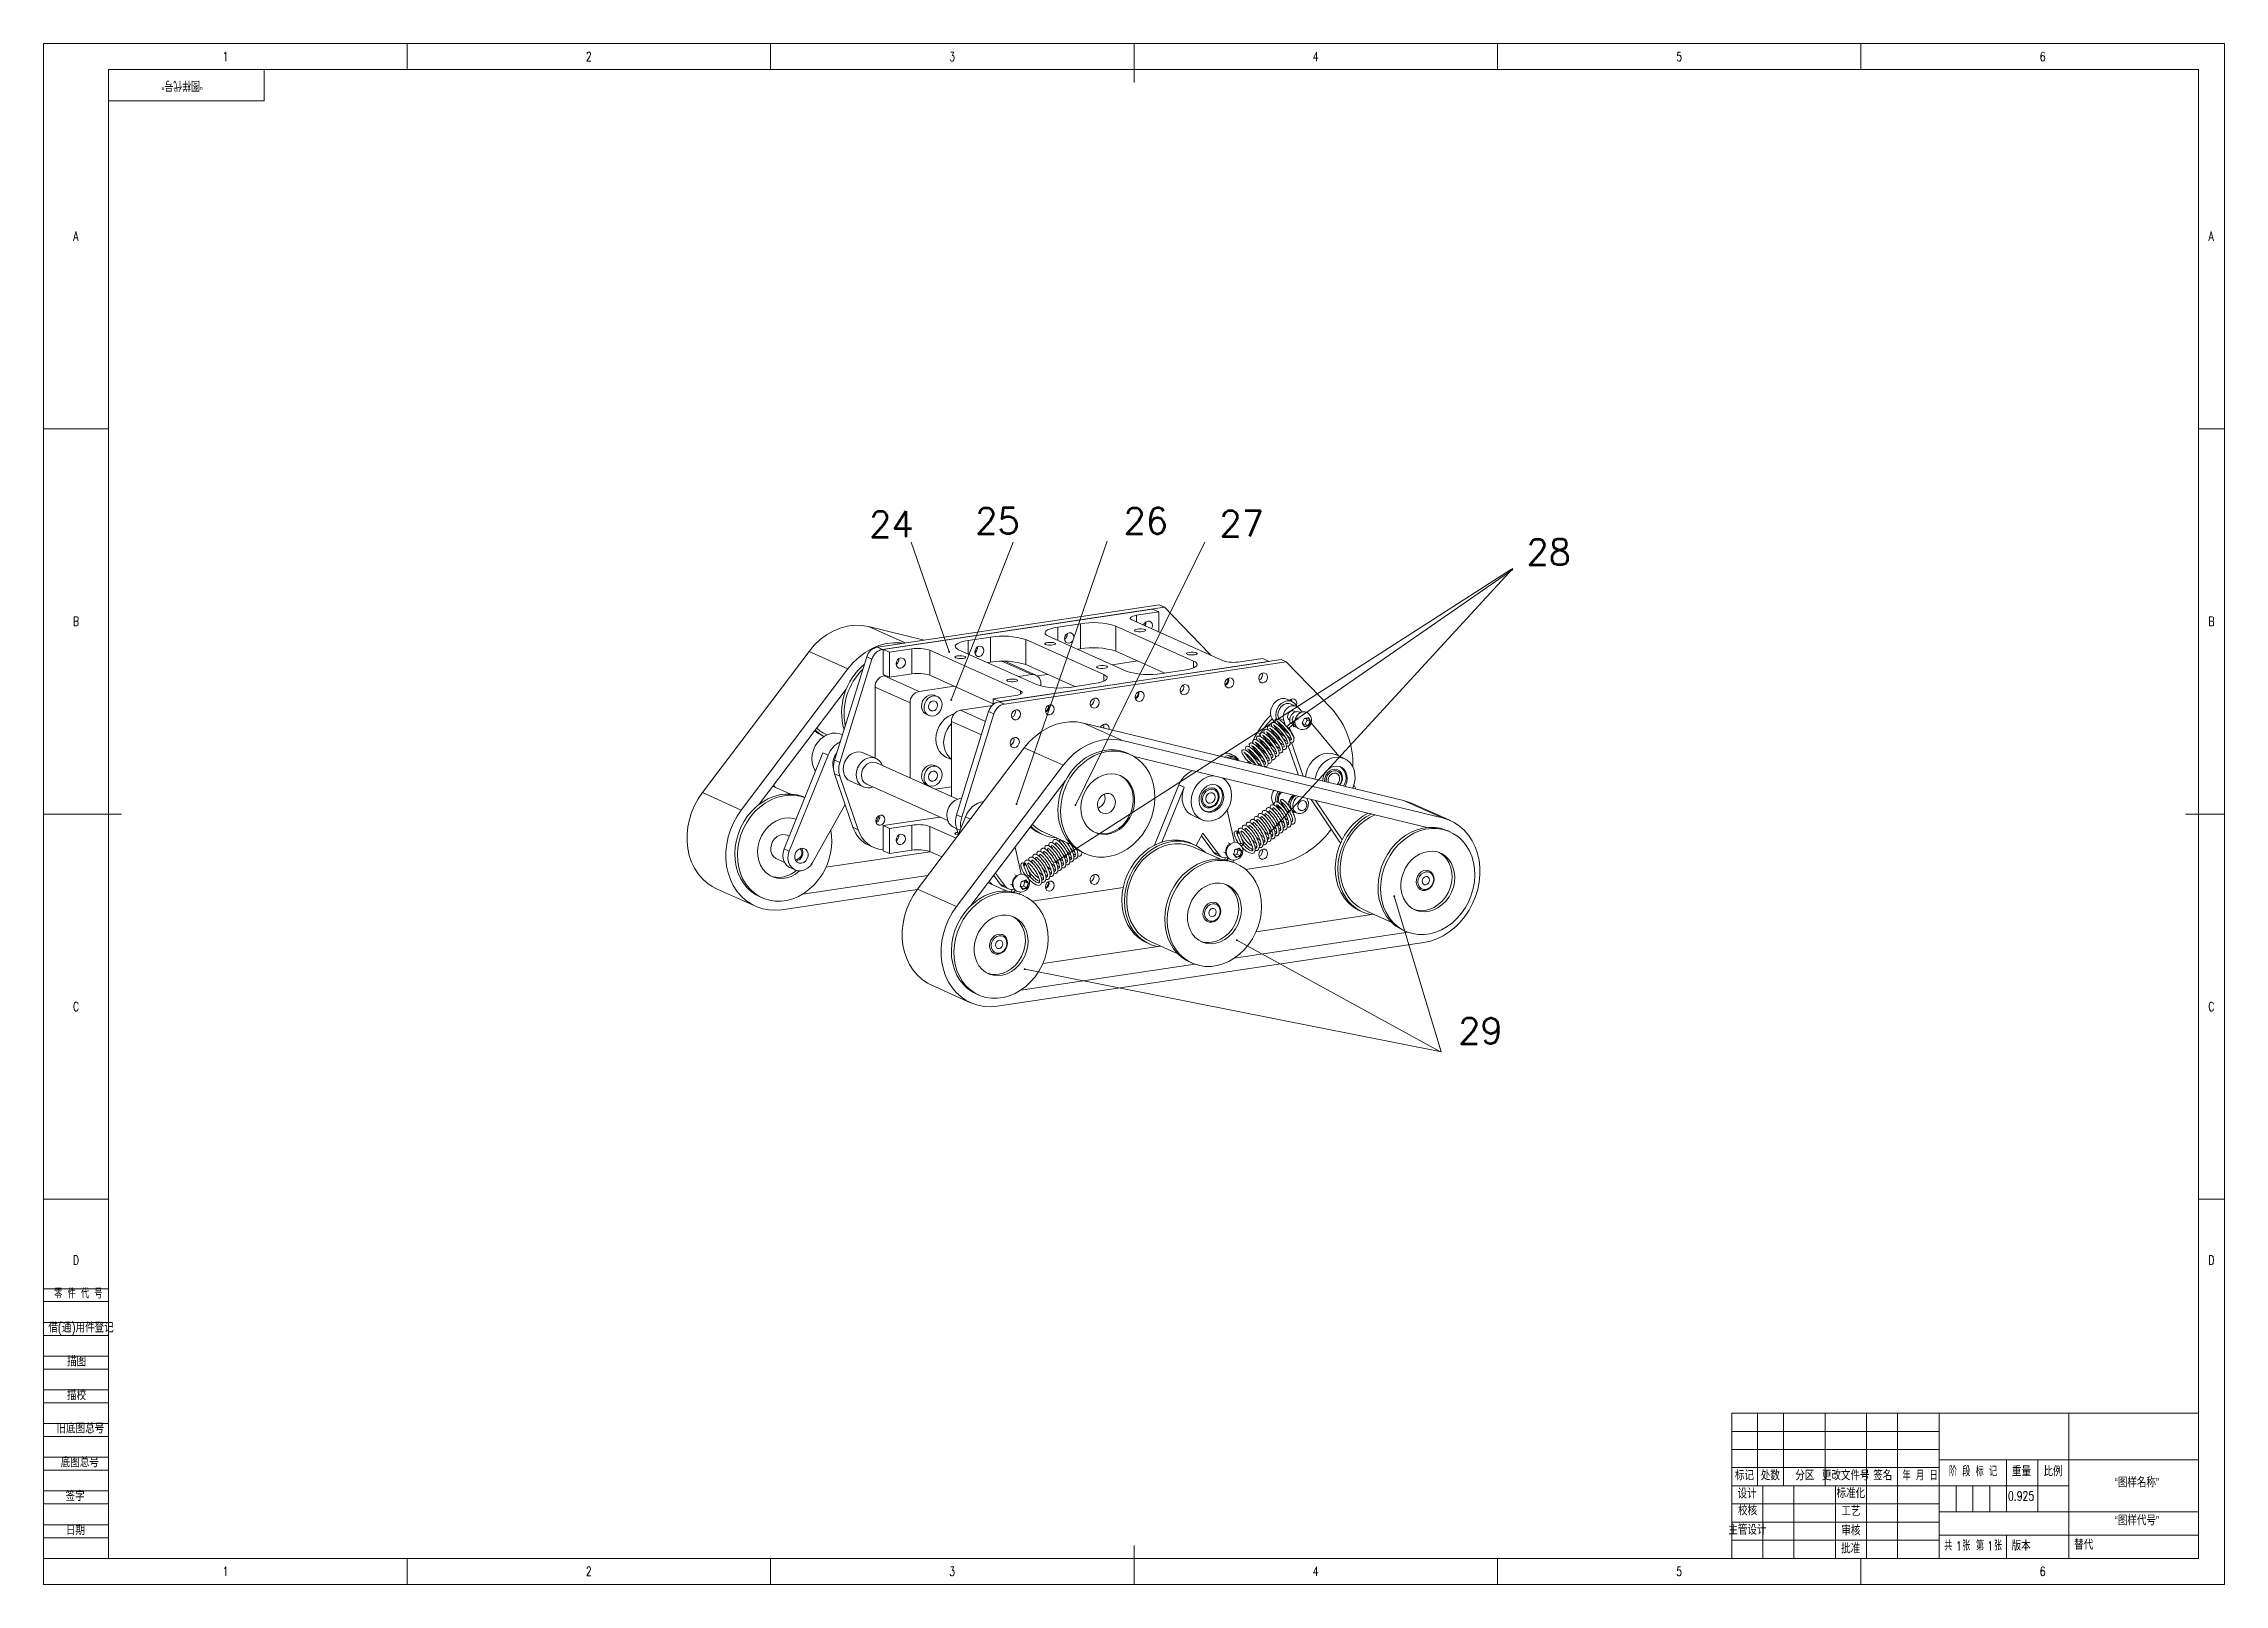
# Model space of a CAD drawing. Header units: millimetres. Extents: x 0 to 841, y 0 to 594.
import ezdxf

# ---------------------------------------------------------------- set-up
doc = ezdxf.new("R2010")
doc.units = ezdxf.units.MM
doc.layers.get('0').update_dxf_attribs({"lineweight": 18})
for name, color, linetype, lineweight in [('10', 7, 'Continuous', 18), ('5', 7, 'Continuous', 18), ('9', 7, 'Continuous', 18), ('SLD-0', 7, 'Continuous', 18), ('尺寸线层', 3, 'Continuous', 18)]:
    doc.layers.add(name, color=color, linetype=linetype, lineweight=lineweight)
doc.styles.add('SLDTEXTSTYLE0', font='txt.shx', dxfattribs={"width": 0.75})
doc.styles.add('SLDTEXTSTYLE1', font='txt.shx', dxfattribs={"width": 0.75, "bigfont": 'bigfont.shx'})
doc.styles.add('SLDTEXTSTYLE2', font='txt.shx', dxfattribs={"width": 0.65, "bigfont": 'bigfont.shx'})
doc.styles.add('SLDTEXTSTYLE3', font='txt.shx', dxfattribs={"width": 0.642857, "bigfont": 'bigfont.shx'})
doc.styles.add('SLDTEXTSTYLE4', font='txt.shx', dxfattribs={"width": 0.625, "bigfont": 'bigfont.shx'})
doc.styles.add('SLDTEXTSTYLE5', font='txt.shx', dxfattribs={"width": 0.7, "bigfont": 'bigfont.shx'})
doc.styles.get("Standard").update_dxf_attribs({"font": 'txt.shx'})

msp = doc.modelspace()

# ---------------------------------------------------------------- texts
at = {"layer": '10', "color": 7, "char_height": 3.5}
for s, insert, width, attachment_point, style in [('1', (70.16, 590.76), 1.5, 2, 'SLDTEXTSTYLE0'), ('2', (210.23, 590.76), 2.625, 2, 'SLDTEXTSTYLE0'), ('3', (350.4, 590.76), 2.25, 2, 'SLDTEXTSTYLE0'), ('4', (490.56, 590.76), 2.625, 2, 'SLDTEXTSTYLE0'), ('5', (630.74, 590.76), 2.25, 2, 'SLDTEXTSTYLE0'), ('6', (770.91, 590.76), 2.625, 2, 'SLDTEXTSTYLE0'), ('A', (12.37, 521.51), 3, 2, 'SLDTEXTSTYLE0'), ('A', (835.87, 521.51), 3, 2, 'SLDTEXTSTYLE0'), ('B', (12.52, 373.01), 2.625, 2, 'SLDTEXTSTYLE0'), ('B', (836.02, 373.01), 2.625, 2, 'SLDTEXTSTYLE0'), ('C', (12.5, 224.51), 2.625, 2, 'SLDTEXTSTYLE0'), ('C', (836, 224.51), 2.625, 2, 'SLDTEXTSTYLE0'), ('D', (12.5, 126.76), 2.625, 2, 'SLDTEXTSTYLE0'), ('D', (836, 126.76), 2.625, 2, 'SLDTEXTSTYLE0'), ('零 件 代 号', (4.08, 113.79), 33.6036, 1, 'SLDTEXTSTYLE3'), ('借(通)用件登记', (1.82, 100.64), 47.9083, 1, 'SLDTEXTSTYLE1'), ('描图', (12.74, 87.59), 13.9417, 2, 'SLDTEXTSTYLE1'), ('描校', (12.7, 74.56), 14.2917, 2, 'SLDTEXTSTYLE1'), ('旧底图总号', (4.99, 61.77), 35.7292, 1, 'SLDTEXTSTYLE1'), ('底图总号', (6.61, 48.68), 29.1375, 1, 'SLDTEXTSTYLE1'), ('标记', (655.92, 43.65), 14.2625, 2, 'SLDTEXTSTYLE1'), ('处数', (665.89, 43.65), 14.175, 2, 'SLDTEXTSTYLE1'), ('分区', (679.2, 43.65), 13.9125, 2, 'SLDTEXTSTYLE1'), ('更改文件号', (694.97, 43.65), 36.4875, 2, 'SLDTEXTSTYLE1'), ('签名', (709.25, 43.65), 13.6792, 2, 'SLDTEXTSTYLE1'), ('年 月 日', (723.65, 43.65), 23.8225, 2, 'SLDTEXTSTYLE2'), ('阶 段 标 记', (744.05, 45.23), 33.4536, 2, 'SLDTEXTSTYLE3'), ('重量', (762.75, 45.23), 14.3208, 2, 'SLDTEXTSTYLE1'), ('比例', (774.9, 45.23), 13.2125, 2, 'SLDTEXTSTYLE1'), ('签字', (12.15, 35.66), 14.2917, 2, 'SLDTEXTSTYLE1'), ('设计', (656.93, 36.67), 14.2042, 2, 'SLDTEXTSTYLE1'), ('标准化', (696.93, 36.78), 21.7583, 2, 'SLDTEXTSTYLE1'), ('工艺', (696.96, 29.87), 14.0875, 2, 'SLDTEXTSTYLE1'), ('日期', (12.24, 22.55), 12.8625, 2, 'SLDTEXTSTYLE1'), ('审核', (696.97, 22.42), 13.9708, 2, 'SLDTEXTSTYLE1'), ('共  张', (738.01, 16.59), 17.5833, 2, 'SLDTEXTSTYLE4'), ('第  张', (750.24, 16.59), 17.559, 2, 'SLDTEXTSTYLE4'), ('版本', (762.61, 16.56), 14.2625, 2, 'SLDTEXTSTYLE1'), ('批准', (696.88, 15.51), 14.3208, 2, 'SLDTEXTSTYLE1'), ('1', (70.16, 6.76), 1.5, 2, 'SLDTEXTSTYLE0'), ('2', (210.23, 6.76), 2.625, 2, 'SLDTEXTSTYLE0'), ('3', (350.4, 6.76), 2.25, 2, 'SLDTEXTSTYLE0'), ('4', (490.56, 6.76), 2.625, 2, 'SLDTEXTSTYLE0'), ('5', (630.74, 6.76), 2.25, 2, 'SLDTEXTSTYLE0'), ('6', (770.91, 6.76), 2.625, 2, 'SLDTEXTSTYLE0')]:
    msp.add_mtext(s, dxfattribs=dict(at, insert=insert, width=width, attachment_point=attachment_point, style=style))
at = {"layer": '10', "char_height": 3.5}
for s, insert, width, attachment_point, style in [('0.925', (762.59, 35.83), 14.625, 2, 'SLDTEXTSTYLE0'), ('“图样名称”', (807.25, 40.97), 37.8, 2, 'SLDTEXTSTYLE1'), ('校核', (657.13, 30.14), 14.175, 2, 'SLDTEXTSTYLE1'), ('“图样代号”', (807.25, 26.31), 37.8, 2, 'SLDTEXTSTYLE1'), ('主管设计', (657.06, 22.69), 29.1958, 2, 'SLDTEXTSTYLE1'), ('1', (737.45, 16.56), 1.5, 1, 'SLDTEXTSTYLE0'), ('1', (749.57, 16.56), 1.5, 1, 'SLDTEXTSTYLE0')]:
    msp.add_mtext(s, dxfattribs=dict(at, insert=insert, width=width, attachment_point=attachment_point, style=style))
at = {"layer": 'SLD-0', "insert": (53.44, 576.13), "char_height": 3.5, "width": 35.28, "attachment_point": 2, "rotation": 180, "style": 'SLDTEXTSTYLE5'}
msp.add_mtext('“图样代号”', dxfattribs=at)
at = {"layer": 'SLD-0', "insert": (783.07, 16.92), "char_height": 3.5, "width": 13.9708, "attachment_point": 1, "style": 'SLDTEXTSTYLE1'}
msp.add_mtext('替代', dxfattribs=at)
at = {"layer": '尺寸线层', "color": 0, "char_height": 10, "width": 12.3128, "attachment_point": 1}
for s, insert in [('24', (318.37, 413.73)), ('25', (359.29, 415.04)), ('26', (416.51, 415.04)), ('27', (453.45, 413.96)), ('28', (571.86, 403)), ('29', (545.55, 218.43))]:
    msp.add_mtext(s, dxfattribs=dict(at, insert=insert))

# ---------------------------------------------------------------- blocks, each defined once
blk = doc.blocks.new('*X4')
at = {"layer": '10', "linetype": 'Continuous'}
h = blk.add_hatch(color=0, dxfattribs=at)
edge = h.paths.add_edge_path(flags=0)
edge.add_arc((350.03, 340.96), 0.381, 0, 360)
at = {"layer": '10', "color": 0, "linetype": 'Continuous'}
blk.add_line((350.03, 340.96), (373.94, 401.79), dxfattribs=at)
at = {"layer": '10', "color": 0}
blk.add_line((373.94, 401.79), (373.94, 401.79), dxfattribs=at)
blk = doc.blocks.new('*X5')
at = {"layer": '10', "linetype": 'Continuous'}
h = blk.add_hatch(color=0, dxfattribs=at)
edge = h.paths.add_edge_path(flags=0)
edge.add_arc((375.21, 300.84), 0.381, 0, 360)
at = {"layer": '10', "color": 0, "linetype": 'Continuous'}
blk.add_line((375.21, 300.84), (410.1, 402.13), dxfattribs=at)
at = {"layer": '10', "color": 0}
blk.add_line((410.1, 402.13), (410.1, 402.13), dxfattribs=at)
blk = doc.blocks.new('*X6')
at = {"layer": '10', "linetype": 'Continuous'}
h = blk.add_hatch(color=0, dxfattribs=at)
edge = h.paths.add_edge_path(flags=0)
edge.add_arc((397.9, 300.45), 0.381, 0, 360)
at = {"layer": '10', "color": 0, "linetype": 'Continuous'}
blk.add_line((397.9, 300.45), (447.79, 401.79), dxfattribs=at)
at = {"layer": '10', "color": 0}
blk.add_line((447.79, 401.79), (447.79, 401.79), dxfattribs=at)
blk = doc.blocks.new('*X7')
at = {"layer": '10', "linetype": 'Continuous'}
h = blk.add_hatch(color=0, dxfattribs=at)
edge = h.paths.add_edge_path(flags=0)
edge.add_arc((472.74, 289.57), 0.381, 0, 360)
at = {"layer": '10', "color": 0, "linetype": 'Continuous'}
blk.add_line((472.74, 289.57), (566.64, 391.68), dxfattribs=at)
at = {"layer": '10', "color": 0}
blk.add_line((566.64, 391.68), (566.64, 391.68), dxfattribs=at)
blk = doc.blocks.new('*X8')
at = {"layer": '10', "linetype": 'Continuous'}
blk.add_hatch(color=0, dxfattribs=at).paths.add_polyline_path([(480.87, 331.91), (483.54, 334.3), (484.04, 333.57)], flags=0)
at = {"layer": '10', "color": 0, "linetype": 'Continuous'}
blk.add_line((480.87, 331.91), (566.64, 391.27), dxfattribs=at)
at = {"layer": '10', "color": 0}
blk.add_line((566.64, 391.27), (566.64, 391.27), dxfattribs=at)
blk = doc.blocks.new('*X9')
at = {"layer": '10', "linetype": 'Continuous'}
h = blk.add_hatch(color=0, dxfattribs=at)
edge = h.paths.add_edge_path(flags=0)
edge.add_arc((390.13, 278.46), 0.381, 0, 360)
at = {"layer": '10', "color": 0, "linetype": 'Continuous'}
blk.add_line((390.13, 278.46), (566.14, 391.41), dxfattribs=at)
at = {"layer": '10', "color": 0}
blk.add_line((566.14, 391.41), (566.14, 391.41), dxfattribs=at)
blk = doc.blocks.new('*X10')
at = {"layer": '10', "linetype": 'Continuous'}
h = blk.add_hatch(color=0, dxfattribs=at)
edge = h.paths.add_edge_path(flags=0)
edge.add_arc((520.87, 265.29), 0.381, 0, 360)
at = {"layer": '10', "color": 0, "linetype": 'Continuous'}
blk.add_line((520.87, 265.29), (538.96, 205.36), dxfattribs=at)
at = {"layer": '10', "color": 0}
blk.add_line((538.96, 205.36), (538.96, 205.36), dxfattribs=at)
blk = doc.blocks.new('*X11')
at = {"layer": '10', "linetype": 'Continuous'}
h = blk.add_hatch(color=0, dxfattribs=at)
edge = h.paths.add_edge_path(flags=0)
edge.add_arc((460.19, 248.39), 0.381, 0, 360)
at = {"layer": '10', "color": 0, "linetype": 'Continuous'}
blk.add_line((460.19, 248.39), (538.72, 205.36), dxfattribs=at)
at = {"layer": '10', "color": 0}
blk.add_line((538.72, 205.36), (538.72, 205.36), dxfattribs=at)
blk = doc.blocks.new('*X12')
at = {"layer": '10', "linetype": 'Continuous'}
h = blk.add_hatch(color=0, dxfattribs=at)
edge = h.paths.add_edge_path(flags=0)
edge.add_arc((378.35, 237.16), 0.381, 0, 360)
at = {"layer": '10', "color": 0, "linetype": 'Continuous'}
blk.add_line((378.35, 237.16), (539.09, 205.36), dxfattribs=at)
at = {"layer": '10', "color": 0}
blk.add_line((539.09, 205.36), (539.09, 205.36), dxfattribs=at)
blk = doc.blocks.new('*X13')
at = {"layer": '10', "linetype": 'Continuous'}
h = blk.add_hatch(color=0, dxfattribs=at)
edge = h.paths.add_edge_path(flags=0)
edge.add_arc((349.2, 359.46), 0.381, 0, 360)
at = {"layer": '10', "color": 0, "linetype": 'Continuous'}
blk.add_line((349.2, 359.46), (334.55, 401.79), dxfattribs=at)
at = {"layer": '10', "color": 0}
blk.add_line((334.55, 401.79), (334.55, 401.79), dxfattribs=at)

# ---------------------------------------------------------------- linework, layer by layer
at = {"color": 7, "linetype": 'Continuous', "lineweight": 15}
for p, q in [((430.21, 377.59), (321.52, 361.35)), ((432.21, 376.69), (323.52, 360.45)), ((323.72, 360.48), (427.64, 376.01)), ((391.17, 369.07), (399.83, 370.36)), ((399.83, 360.7), (399.83, 370.36)), ((419.65, 371.83), (454.65, 356.14)), ((430.14, 374.89), (421.48, 373.6)), ((427.64, 376.01), (430.14, 374.89)), ((430.14, 367.13), (430.14, 374.89)), ((432.21, 376.69), (430.21, 377.59)), ((449.64, 358.69), (432.21, 376.69)), ((339.64, 364.06), (318.05, 369.28)), ((356.53, 363.89), (365.19, 365.18)), ((365.19, 355.53), (365.19, 365.18)), ((378.85, 364.24), (408.85, 350.79)), ((378.85, 354.58), (378.85, 364.24)), ((417.51, 352.08), (387.51, 365.53)), ((413.49, 369.41), (443.49, 355.96)), ((413.49, 359.75), (413.49, 369.41)), ((295.18, 359.71), (254.04, 305.27)), ((310.18, 352.99), (295.18, 359.71)), ((317.45, 357.56), (305.05, 317.72)), ((319.45, 356.67), (307.05, 316.82)), ((319.45, 356.67), (317.45, 357.56)), ((323.52, 360.45), (321.52, 361.35)), ((326.22, 359.36), (323.72, 360.48)), ((323.72, 350.82), (323.72, 360.48)), ((334.88, 360.66), (326.22, 359.36)), ((326.22, 349.7), (326.22, 359.36)), ((334.88, 351), (334.88, 360.66)), ((376.71, 344.49), (341.71, 360.18)), ((341.71, 360.18), (341.71, 350.52)), ((382.87, 346.91), (352.87, 360.35)), ((364.03, 355.35), (365.19, 355.53)), ((477.21, 356.52), (368.52, 340.28)), ((472.64, 355.84), (368.72, 340.31)), ((479.21, 355.62), (370.52, 339.38)), ((382.7, 350.51), (370.75, 355.87)), ((378.85, 354.58), (397.69, 346.13)), ((398.67, 360.53), (399.83, 360.7)), ((421.84, 356.01), (412.02, 354.54)), ((413.49, 359.75), (432.33, 351.31)), ((450.14, 358.16), (449.64, 358.69)), ((461.48, 355.66), (470.14, 356.96)), ((470.14, 356.96), (472.64, 355.84)), ((479.21, 355.62), (477.21, 356.52)), ((496.64, 337.62), (479.21, 355.62)), ((310.18, 352.99), (269.04, 298.54)), ((309.5, 345.07), (276, 300.74)), ((320.62, 345.9), (334.12, 339.85)), ((320.62, 318.56), (320.62, 345.9)), ((326.22, 349.7), (323.72, 350.82)), ((324.09, 350.28), (324.72, 350.37)), ((324.09, 350.28), (337.59, 344.23)), ((334.88, 351), (326.22, 349.7)), ((337.59, 344.23), (351.21, 346.26)), ((366.22, 339.53), (341.71, 350.52)), ((376.03, 349.97), (381.06, 350.72)), ((387.2, 350.83), (383.18, 350.23)), ((384.53, 347.38), (384.53, 346.35)), ((405.19, 347.25), (396.53, 345.96)), ((439.83, 352.43), (431.17, 351.14)), ((334.12, 310.86), (334.12, 339.85)), ((344.64, 342.29), (343.64, 342.74)), ((364.45, 336.49), (352.05, 296.65)), ((365.89, 338.89), (353.59, 337.06)), ((366.45, 335.6), (364.45, 336.49)), ((366.22, 341.43), (374.88, 342.72)), ((368.72, 340.31), (366.22, 341.43)), ((366.22, 339.2), (366.22, 341.43)), ((370.52, 339.38), (368.52, 340.28)), ((481.52, 340.31), (479.52, 341.21)), ((480.99, 341.12), (480.43, 340.8)), ((483.11, 338.5), (481.11, 339.4)), ((482.94, 336.39), (482.29, 336.68)), ((485.3, 336.33), (484.14, 337.72)), ((340.37, 335.44), (341.37, 334.99)), ((350.12, 332.67), (350.12, 303.69)), ((366.45, 335.6), (354.05, 295.75)), ((416.05, 325.35), (401.05, 332.07)), ((524.45, 302.22), (401.05, 332.07)), ((469.21, 327.95), (468.12, 328.44)), ((471.92, 328.14), (472.04, 328.32)), ((478.23, 333.02), (476.23, 333.92)), ((476.23, 333.92), (476.43, 333.35)), ((476.56, 331.58), (477.14, 331.32)), ((477.01, 331.69), (477.42, 330.51)), ((478.23, 333.02), (478.83, 331.32)), ((480.8, 331.97), (479.39, 330.66)), ((480.33, 330.17), (482.09, 331.81)), ((482.29, 326.67), (480.33, 330.18)), ((481.4, 331.8), (481.17, 331.84)), ((481.68, 332.57), (482.58, 332.17)), ((482.08, 331.8), (482.01, 331.78)), ((482.74, 331.64), (482.5, 331.67)), ((485.84, 331.52), (486.47, 331.61)), ((486.47, 331.61), (487.22, 333.17)), ((486.47, 331.61), (487.66, 331.08)), ((487.22, 333.17), (486.86, 333.82)), ((487.22, 333.17), (488.41, 332.64)), ((499.5, 319.31), (488.84, 332.09)), ((300.54, 320.56), (285.56, 283.6)), ((302.54, 319.66), (287.56, 282.71)), ((302.54, 319.66), (300.54, 320.56)), ((300.79, 326.93), (300.9, 326.88)), ((308.08, 327.47), (307.74, 327.62)), ((321.02, 318.38), (316.02, 320.63)), ((378.18, 322.5), (337.04, 268.06)), ((393.18, 315.78), (378.18, 322.5)), ((539.45, 295.49), (416.05, 325.35)), ((418.97, 319.98), (417.97, 320.43)), ((459.16, 319.48), (457.66, 320.15)), ((467.82, 325.49), (467.93, 325.7)), ((469.79, 324.53), (470.02, 324.98)), ((470.79, 326.35), (470.99, 326.69)), ((479.98, 323.22), (483.91, 312.03)), ((480.51, 326.52), (480.88, 325.47)), ((481.21, 324.51), (485.75, 311.58)), ((501.65, 318.34), (498.15, 319.91)), ((307.05, 316.82), (305.05, 317.72)), ((307.05, 311.53), (305.05, 312.43)), ((305.05, 312.43), (312.11, 291.86)), ((307.05, 311.53), (314.11, 290.96)), ((352.37, 302.68), (321.15, 316.68)), ((344.64, 315.25), (343.64, 315.7)), ((348.2, 318.83), (350.12, 317.97)), ((393.18, 315.78), (352.04, 261.34)), ((533.58, 291.8), (420.58, 319.13)), ((460.95, 317.58), (459.01, 318.45)), ((464.82, 317.15), (464.39, 316.75)), ((465.59, 316.46), (465.02, 317.14)), ((269.04, 298.54), (254.04, 305.27)), ((288.03, 304.7), (281.28, 307.73)), ((282.31, 307.26), (281.5, 308.02)), ((293.55, 303.32), (293.33, 303.42)), ((311.11, 309.68), (316.11, 307.43)), ((317.47, 308.47), (348.69, 294.47)), ((340.37, 308.4), (341.37, 307.95)), ((350.12, 307.46), (343.81, 306.52)), ((394.09, 309.97), (357.62, 261.71)), ((437.81, 308.2), (428.39, 284.97)), ((439.81, 307.3), (431.24, 286.15)), ((439.81, 307.3), (437.81, 308.2)), ((506.03, 306.68), (505.29, 308.27)), ((296.53, 278.27), (309.09, 300.67)), ((323.72, 292.52), (345.71, 295.81)), ((354.05, 295.75), (352.05, 296.65)), ((355.54, 295.9), (352.59, 288.64)), ((443.15, 296.37), (446.65, 294.8)), ((459.22, 286.06), (456.45, 298.54)), ((475.63, 299.72), (477.13, 299.05)), ((477.05, 301.91), (479.62, 297.83)), ((477.11, 301.87), (477.15, 301.8)), ((477.74, 302.58), (477.72, 302.59)), ((477.79, 299.85), (478.57, 299.5)), ((479, 298.81), (478.82, 298.78)), ((479.83, 297.79), (480.32, 298.15)), ((481.14, 298.75), (481.23, 298.81)), ((482.37, 297.79), (483.29, 297.38)), ((488.79, 302.63), (500.15, 285.75)), ((490.46, 302.23), (500.72, 286.98)), ((510.43, 297.14), (510.29, 297.43)), ((539.45, 295.49), (524.45, 302.22)), ((542.51, 294.45), (527.51, 301.17)), ((287.54, 288.48), (286.79, 288.82)), ((314.11, 290.96), (312.11, 291.86)), ((326.22, 291.4), (323.72, 292.52)), ((323.72, 282.86), (323.72, 292.52)), ((334.88, 292.69), (326.22, 291.4)), ((326.22, 281.74), (326.22, 291.4)), ((334.88, 283.03), (334.88, 292.69)), ((351.86, 287.67), (341.71, 292.22)), ((341.71, 292.22), (341.71, 282.56)), ((351.11, 291.74), (352.07, 291.31)), ((352.05, 291.36), (352.81, 289.16)), ((384.29, 289.5), (385.29, 289.05)), ((385.7, 289.97), (396.31, 285.21)), ((444.41, 284.84), (447.1, 289.62)), ((446.52, 288.59), (451.2, 282.24)), ((447.1, 289.62), (453.2, 281.35)), ((460.15, 289.53), (460.23, 289.49)), ((460.15, 289.52), (461.66, 285.72)), ((460.98, 290.04), (460.23, 289.49)), ((462.86, 285.38), (461.05, 289.97)), ((468.55, 286), (469.4, 285.49)), ((470.09, 287.12), (470.93, 286.62)), ((471.62, 288.25), (472.47, 287.74)), ((473.16, 289.37), (474, 288.87)), ((474.69, 290.5), (475.54, 289.99)), ((476.23, 291.62), (477.07, 291.12)), ((477.76, 292.75), (478.61, 292.24)), ((479.29, 293.87), (480.14, 293.37)), ((542.38, 290.13), (541.38, 290.58)), ((282.7, 279.69), (285.66, 278.36)), ((287.56, 282.71), (285.56, 283.6)), ((301.69, 276.44), (341.95, 282.45)), ((318.18, 284.95), (320.18, 284.05)), ((326.22, 281.74), (323.72, 282.86)), ((334.88, 283.03), (326.22, 281.74)), ((346.41, 280.45), (341.71, 282.56)), ((376.95, 273.77), (374.63, 284.22)), ((378.71, 277.74), (377.96, 277.19)), ((380.59, 273.09), (378.77, 277.68)), ((392.42, 278.2), (393.27, 277.7)), ((393.95, 279.33), (394.8, 278.82)), ((395.49, 280.45), (396.33, 279.95)), ((397.02, 281.58), (397.87, 281.07)), ((400.79, 282.11), (401.79, 281.66)), ((443.6, 285.23), (442.6, 285.68)), ((453.81, 279.56), (443.19, 284.32)), ((453.2, 281.35), (451.2, 282.24)), ((452.35, 281.31), (454.35, 280.41)), ((455.17, 282.24), (455.91, 281.9)), ((457.72, 285.48), (456.8, 285.89)), ((460.1, 277.83), (459.1, 278.28)), ((459.32, 281.16), (460.2, 281.47)), ((460.2, 281.47), (460.71, 283.12)), ((460.2, 281.47), (461.39, 280.94)), ((460.71, 283.12), (460.4, 283.49)), ((460.71, 283.12), (461.9, 282.59)), ((461.66, 285.72), (461.22, 285.41)), ((461.89, 284.66), (462.86, 285.37)), ((467.02, 284.87), (467.87, 284.36)), ((287.79, 276.32), (289.79, 275.42)), ((292.74, 266.13), (341.04, 273.35)), ((371.53, 267.27), (364.28, 270.52)), ((365.81, 269.83), (364.59, 270.93)), ((366.42, 273.35), (368.93, 269.95)), ((367.1, 274.25), (370.93, 269.05)), ((370.93, 269.05), (368.93, 269.95)), ((372.89, 269.94), (373.64, 269.61)), ((375.45, 273.18), (374.53, 273.59)), ((377.04, 268.87), (377.93, 269.18)), ((377.88, 277.24), (377.96, 277.19)), ((377.88, 277.23), (379.39, 273.43)), ((377.93, 269.18), (378.44, 270.83)), ((377.93, 269.18), (379.11, 268.65)), ((378.44, 270.83), (378.12, 271.2)), ((378.44, 270.83), (379.62, 270.3)), ((379.38, 273.43), (378.95, 273.11)), ((379.62, 272.37), (380.59, 273.08)), ((384.75, 272.58), (385.59, 272.07)), ((386.28, 273.7), (387.13, 273.2)), ((387.81, 274.83), (388.66, 274.32)), ((389.35, 275.95), (390.2, 275.45)), ((390.88, 277.08), (391.73, 276.57)), ((463.56, 275.66), (474.6, 277.31)), ((259.51, 268.17), (274.51, 261.44)), ((276.15, 265.09), (277.15, 264.65)), ((284.74, 260.11), (336.93, 267.91)), ((352.04, 261.34), (337.04, 268.06)), ((370.07, 269.02), (372.07, 268.12)), ((377.83, 265.54), (376.83, 265.99)), ((381.29, 263.37), (416.33, 268.61)), ((467.6, 251.62), (512.94, 258.39)), ((507.7, 259.65), (508.7, 259.2)), ((509.1, 260.11), (519.72, 255.35)), ((367.74, 222.9), (532.29, 247.49)), ((385.33, 239.32), (430.66, 246.1)), ((425.42, 247.35), (426.42, 246.9)), ((426.83, 247.82), (437.44, 243.06)), ((459.13, 241.39), (526.17, 251.41)), ((524.2, 252.25), (525.2, 251.8)), ((376.85, 229.09), (443.9, 239.11)), ((441.92, 239.96), (442.92, 239.51)), ((342.51, 230.96), (357.51, 224.24)), ((359.65, 227.66), (360.65, 227.21))]:
    msp.add_line(p, q, dxfattribs=at)
at = {"color": 8, "linetype": 'Continuous', "lineweight": 15}
for p, q in [((421.48, 373.6), (421.48, 371.01)), ((332.19, 362.94), (318.05, 369.28)), ((356.53, 358.71), (356.53, 363.89)), ((391.17, 363.89), (391.17, 369.07)), ((369.59, 355.87), (381.06, 350.72)), ((443.49, 353.38), (443.49, 355.96)), ((408.85, 348.2), (408.85, 350.79)), ((363.27, 332.71), (353.59, 337.06)), ((376.71, 343.2), (376.71, 344.49)), ((361.65, 327.51), (350.12, 332.67)), ((357.44, 295.05), (355.54, 295.9)), ((353.44, 290.74), (352.05, 291.36))]:
    msp.add_line(p, q, dxfattribs=at)
at = {"color": 7, "linetype": 'Continuous', "lineweight": 15}
for points in [[(419.65, 371.83), (419.25, 372.06), (419.02, 372.31), (418.99, 372.56), (419.15, 372.81), (419.5, 373.05), (420.01, 373.26), (420.68, 373.45), (421.48, 373.6)], [(424.14, 369.82), (424.17, 369.93), (424.56, 370.63), (425.13, 371.14), (425.81, 371.39), (426.49, 371.34), (427.07, 371), (427.45, 370.42), (427.59, 369.68)], [(318.05, 369.28), (315.39, 369.72), (312.66, 369.76), (309.89, 369.4), (307.15, 368.66), (304.47, 367.53), (301.89, 366.05), (299.45, 364.23), (297.21, 362.11), (295.18, 359.71)], [(331.57, 362.85), (330.39, 362.99), (327.66, 363.03), (324.89, 362.68), (322.15, 361.93), (319.47, 360.81), (316.89, 359.32), (314.45, 357.51), (312.21, 355.38), (310.18, 352.99)], [(352.87, 360.35), (352.06, 360.82), (351.61, 361.31), (351.55, 361.82), (351.87, 362.32), (352.56, 362.79), (353.6, 363.22), (354.94, 363.59), (356.53, 363.89)], [(359.08, 359.44), (359.22, 358.7), (359.6, 358.12), (360.18, 357.78), (360.86, 357.73), (361.54, 357.98), (362.11, 358.5), (362.5, 359.2), (362.63, 359.97), (362.5, 360.71), (362.11, 361.3), (361.54, 361.64), (360.86, 361.69), (360.18, 361.44), (359.6, 360.92), (359.22, 360.22), (359.08, 359.44)], [(386.36, 362.37), (386.1, 362.57), (386.15, 362.78), (386.51, 362.97), (387.13, 363.11), (387.91, 363.18), (388.72, 363.17), (389.46, 363.07), (390, 362.91), (390.26, 362.71), (390.21, 362.5), (389.85, 362.31), (389.23, 362.17), (388.45, 362.1), (387.64, 362.12), (386.9, 362.21), (386.36, 362.37)], [(387.51, 365.53), (386.7, 365.99), (386.26, 366.49), (386.19, 366.99), (386.51, 367.5), (387.2, 367.97), (388.24, 368.4), (389.58, 368.77), (391.17, 369.07)], [(393.73, 364.62), (393.86, 363.88), (394.25, 363.3), (394.82, 362.95), (395.5, 362.9), (396.18, 363.16), (396.76, 363.67), (397.14, 364.37), (397.28, 365.15), (397.14, 365.89), (396.76, 366.47), (396.18, 366.82), (395.5, 366.86), (394.82, 366.61), (394.25, 366.1), (393.86, 365.4), (393.73, 364.62)], [(421, 367.55), (420.74, 367.75), (420.79, 367.96), (421.16, 368.15), (421.77, 368.29), (422.55, 368.36), (423.36, 368.34), (424.1, 368.25), (424.64, 368.09), (424.9, 367.89), (424.85, 367.68), (424.49, 367.49), (423.87, 367.35), (423.1, 367.28), (422.28, 367.29), (421.54, 367.39), (421, 367.55)], [(427.59, 369.68), (427.45, 368.9), (427.23, 368.43)], [(332.32, 355.44), (332.19, 354.67), (331.8, 353.97), (331.23, 353.45), (330.55, 353.2), (329.87, 353.25), (329.29, 353.59), (328.91, 354.18), (328.77, 354.91), (328.91, 355.69), (329.29, 356.39), (329.87, 356.91), (330.55, 357.16), (331.23, 357.11), (331.8, 356.77), (332.19, 356.18), (332.32, 355.44)], [(351.72, 357.19), (351.46, 357.4), (351.51, 357.61), (351.87, 357.8), (352.49, 357.94), (353.26, 358.01), (354.08, 357.99), (354.82, 357.9), (355.36, 357.74), (355.62, 357.54), (355.57, 357.33), (355.21, 357.14), (354.59, 357), (353.81, 356.93), (353, 356.94), (352.26, 357.04), (351.72, 357.19)], [(406.36, 353.41), (406.1, 353.61), (406.15, 353.82), (406.51, 354.01), (407.13, 354.15), (407.91, 354.22), (408.72, 354.2), (409.46, 354.11), (410, 353.95), (410.26, 353.75), (410.21, 353.54), (409.85, 353.35), (409.23, 353.21), (408.45, 353.14), (407.64, 353.15), (406.9, 353.25), (406.36, 353.41)], [(443.49, 355.96), (444.3, 355.5), (444.75, 355.01), (444.81, 354.5), (444.49, 354), (443.8, 353.53), (442.76, 353.1), (441.42, 352.72), (439.83, 352.43)], [(441, 358.58), (440.74, 358.78), (440.79, 358.99), (441.16, 359.18), (441.77, 359.32), (442.55, 359.39), (443.36, 359.38), (444.1, 359.28), (444.64, 359.13), (444.9, 358.92), (444.85, 358.71), (444.49, 358.52), (443.87, 358.38), (443.1, 358.31), (442.28, 358.33), (441.54, 358.42), (441, 358.58)], [(371.72, 348.23), (371.46, 348.43), (371.51, 348.64), (371.87, 348.83), (372.49, 348.97), (373.26, 349.04), (374.08, 349.03), (374.82, 348.93), (375.36, 348.77), (375.62, 348.57), (375.57, 348.36), (375.21, 348.17), (374.59, 348.03), (373.81, 347.96), (373, 347.98), (372.26, 348.07), (371.72, 348.23)], [(408.85, 350.79), (409.66, 350.33), (410.1, 349.83), (410.17, 349.33), (409.85, 348.82), (409.16, 348.35), (408.12, 347.92), (406.78, 347.55), (405.19, 347.25)], [(440, 343), (440.66, 343.25), (441.23, 343.75), (441.6, 344.44), (441.73, 345.19), (441.6, 345.91), (441.23, 346.48), (440.66, 346.82), (440, 346.87), (439.34, 346.62), (438.78, 346.12), (438.4, 345.44), (438.27, 344.68), (438.4, 343.96), (438.78, 343.39), (439.34, 343.05), (440, 343)], [(457.32, 345.59), (457.98, 345.84), (458.55, 346.34), (458.92, 347.02), (459.05, 347.78), (458.92, 348.5), (458.55, 349.07), (457.98, 349.41), (457.32, 349.46), (456.66, 349.21), (456.1, 348.71), (455.72, 348.02), (455.59, 347.26), (455.72, 346.55), (456.1, 345.97), (456.66, 345.64), (457.32, 345.59)], [(470.31, 347.53), (470.97, 347.78), (471.54, 348.28), (471.91, 348.96), (472.04, 349.72), (471.91, 350.44), (471.54, 351.01), (470.97, 351.35), (470.31, 351.4), (469.65, 351.15), (469.09, 350.65), (468.71, 349.96), (468.58, 349.21), (468.71, 348.49), (469.09, 347.92), (469.65, 347.58), (470.31, 347.53)], [(343.64, 342.74), (343.51, 342.8), (342.52, 342.99), (341.49, 342.84), (340.5, 342.35), (339.65, 341.57), (339, 340.58), (338.63, 339.45), (338.55, 338.29), (338.78, 337.2), (339.3, 336.28), (340.05, 335.61), (340.37, 335.44)], [(343, 342.51), (341.98, 342.18), (341.05, 341.54), (340.3, 340.65), (339.78, 339.57), (339.55, 338.42), (339.63, 337.28), (340, 336.26), (340.65, 335.46), (341.5, 334.94), (342.49, 334.75), (343.52, 334.9), (344.51, 335.39), (345.36, 336.16), (346, 337.16), (346.38, 338.29), (346.46, 339.45), (346.23, 340.54), (345.71, 341.46), (344.96, 342.13), (344.03, 342.49), (343, 342.51)], [(343, 340.58), (342.34, 340.33), (341.78, 339.83), (341.4, 339.14), (341.27, 338.39), (341.4, 337.67), (341.78, 337.1), (342.34, 336.76), (343, 336.71), (343.67, 336.96), (344.23, 337.46), (344.6, 338.14), (344.74, 338.9), (344.6, 339.62), (344.23, 340.19), (343.67, 340.53), (343, 340.58)], [(375.05, 333.3), (375.71, 333.54), (376.27, 334.05), (376.65, 334.73), (376.78, 335.49), (376.65, 336.21), (376.27, 336.78), (375.71, 337.11), (375.05, 337.16), (374.39, 336.92), (373.82, 336.41), (373.45, 335.73), (373.32, 334.97), (373.45, 334.25), (373.82, 333.68), (374.39, 333.35), (375.05, 333.3)], [(376.71, 344.49), (377.11, 344.26), (377.34, 344.01), (377.37, 343.76), (377.21, 343.51), (376.86, 343.27), (376.35, 343.06), (375.68, 342.87), (374.88, 342.72)], [(388.04, 335.24), (388.7, 335.49), (389.26, 335.99), (389.64, 336.67), (389.77, 337.43), (389.64, 338.15), (389.26, 338.72), (388.7, 339.05), (388.04, 339.1), (387.38, 338.86), (386.81, 338.35), (386.44, 337.67), (386.31, 336.91), (386.44, 336.19), (386.81, 335.62), (387.38, 335.29), (388.04, 335.24)], [(405.36, 337.83), (406.02, 338.07), (406.58, 338.58), (406.96, 339.26), (407.09, 340.02), (406.96, 340.74), (406.58, 341.31), (406.02, 341.64), (405.36, 341.69), (404.7, 341.44), (404.13, 340.94), (403.76, 340.26), (403.63, 339.5), (403.76, 338.78), (404.13, 338.21), (404.7, 337.88), (405.36, 337.83)], [(422.68, 340.42), (423.34, 340.66), (423.9, 341.16), (424.28, 341.85), (424.41, 342.61), (424.28, 343.33), (423.9, 343.9), (423.34, 344.23), (422.68, 344.28), (422.02, 344.03), (421.46, 343.53), (421.08, 342.85), (420.95, 342.09), (421.08, 341.37), (421.46, 340.8), (422.02, 340.46), (422.68, 340.42)], [(479.52, 341.21), (478.6, 341.48), (477.47, 341.48), (476.35, 341.14), (475.31, 340.51), (474.41, 339.6), (473.72, 338.5), (473.29, 337.27), (473.14, 336), (473.29, 334.77), (473.72, 333.67), (474.41, 332.77), (475.03, 332.3)], [(483.41, 338.35), (483.22, 338.73), (482.54, 339.62), (481.64, 340.26), (480.6, 340.58), (479.47, 340.58), (478.35, 340.25), (477.31, 339.61), (476.41, 338.71), (475.72, 337.6), (475.29, 336.38), (475.14, 335.1), (475.29, 333.88), (475.38, 333.56)], [(481.11, 339.4), (480.35, 339.62), (479.28, 339.58), (478.23, 339.17), (477.3, 338.43), (476.58, 337.43), (476.13, 336.27), (476.01, 335.06), (476.23, 333.92)], [(484.14, 337.72), (483.34, 338.39), (482.35, 338.72), (481.28, 338.68), (480.23, 338.27), (479.3, 337.53), (478.58, 336.54), (478.13, 335.38), (478.01, 334.17), (478.23, 333.02)], [(482.29, 336.68), (481.92, 336.79), (481.25, 336.74), (480.61, 336.4), (480.1, 335.82), (479.8, 335.1), (479.76, 334.34), (479.97, 333.66), (480.42, 333.16), (480.66, 333.03)], [(483.16, 338.84), (483.31, 339.57), (483.21, 340.3), (482.86, 340.89), (482.31, 341.26), (481.65, 341.34), (480.99, 341.12)], [(307.74, 327.62), (307.04, 327.89), (305.58, 328.16), (304.06, 328.1), (302.54, 327.71), (301.08, 327), (299.73, 325.99), (298.55, 324.73), (297.58, 323.27), (296.86, 321.66), (296.42, 319.96), (296.27, 318.24), (296.42, 316.57), (296.86, 315.01), (297.58, 313.61), (297.67, 313.48)], [(300.93, 326.9), (299.29, 327.91), (297.59, 329.31)], [(351.17, 335.6), (350.36, 335.34), (348.89, 334.63), (347.55, 333.63), (346.37, 332.37), (345.4, 330.91), (344.68, 329.3), (344.23, 327.6), (344.08, 325.88), (344.23, 324.21), (344.68, 322.64), (345.4, 321.25), (346.37, 320.07), (347.55, 319.17), (348.2, 318.83)], [(350.12, 331.88), (349.37, 331.02), (348.4, 329.56), (347.68, 327.95), (347.23, 326.25), (347.08, 324.54), (347.23, 322.86), (347.68, 321.3), (348.4, 319.9), (349.37, 318.73), (350.12, 318.1)], [(401.05, 332.07), (398.39, 332.51), (395.66, 332.55), (392.89, 332.19), (390.15, 331.45), (387.47, 330.32), (384.89, 328.84), (382.45, 327.02), (380.21, 324.9), (378.18, 322.5)], [(410.9, 329.69), (410.92, 329.96), (410.79, 330.7), (410.4, 331.29), (409.82, 331.63), (409.15, 331.68), (408.47, 331.43), (407.89, 330.91), (407.62, 330.48)], [(408.78, 330.2), (408.88, 330.85), (408.75, 331.57)], [(408.82, 330.19), (408.92, 330.86), (408.79, 331.59)], [(471.44, 328.71), (471.48, 328.67), (471.69, 328.55), (472.08, 328.29), (472.63, 327.85), (473.24, 327.29), (473.88, 326.64), (474.52, 325.92), (475.63, 324.46), (476.43, 323.16), (476.68, 322.62), (476.85, 322.18), (476.93, 321.85), (476.93, 321.6), (476.76, 321.47), (476.36, 321.6)], [(472.86, 330.03), (472.9, 329.98), (473.11, 329.87), (473.5, 329.6), (474.05, 329.17), (474.66, 328.61), (475.3, 327.96), (475.94, 327.24), (477.06, 325.78), (477.85, 324.48), (478.1, 323.94), (478.27, 323.5), (478.35, 323.16), (478.35, 322.91), (478.18, 322.79), (477.78, 322.91)], [(474.28, 331.35), (474.32, 331.3), (474.53, 331.18), (474.92, 330.92), (475.47, 330.48), (476.08, 329.92), (476.72, 329.28), (477.36, 328.56), (478.48, 327.1), (479.27, 325.79), (479.52, 325.26), (479.69, 324.81), (479.77, 324.48), (479.77, 324.23), (479.6, 324.11), (479.2, 324.23)], [(480.18, 327.95), (479.6, 328.4), (478.88, 329.03), (477.58, 330.33), (477, 331.01), (476.51, 331.65), (476.15, 332.2), (475.94, 332.57), (475.84, 332.75), (475.8, 332.79), (475.74, 332.73), (475.69, 332.68), (475.74, 332.62), (475.95, 332.5), (476.34, 332.24), (476.89, 331.8), (477.5, 331.24), (478.14, 330.6), (478.78, 329.88), (479.9, 328.42), (480.69, 327.11), (480.94, 326.57), (481.11, 326.13), (481.19, 325.8), (481.19, 325.55), (481.02, 325.42), (480.62, 325.55)], [(475.98, 332.38), (476.41, 331.88), (477.13, 331.34)], [(487.25, 336.08), (486.52, 336.36), (485.58, 336.39), (484.65, 336.08), (483.8, 335.48), (483.13, 334.63), (482.7, 333.63), (482.56, 332.56), (482.7, 331.54), (483.13, 330.66), (483.8, 330.02), (484.4, 329.73)], [(316.02, 320.63), (315.27, 320.88), (314.05, 320.99), (312.79, 320.77), (311.59, 320.22), (310.49, 319.37), (309.58, 318.28), (308.9, 317), (308.48, 315.62), (308.37, 314.21), (308.55, 312.86)], [(374.5, 322.54), (375.18, 322.8), (375.76, 323.31), (376.14, 324.01), (376.28, 324.79), (376.14, 325.53), (375.76, 326.11), (375.18, 326.45), (374.5, 326.5), (373.82, 326.25), (373.25, 325.74), (372.86, 325.04), (372.73, 324.26), (372.86, 323.52), (373.25, 322.94), (373.82, 322.59), (374.5, 322.54)], [(417.97, 320.43), (417.34, 320.7), (415.23, 321.35), (413.02, 321.69), (410.76, 321.7), (408.48, 321.39), (406.21, 320.77), (403.99, 319.84), (401.85, 318.61), (399.84, 317.11), (397.97, 315.36), (396.29, 313.39), (394.81, 311.23), (393.56, 308.91), (392.56, 306.47), (391.82, 303.95), (391.37, 301.39), (391.19, 298.82)], [(392.19, 298.37), (392.31, 295.85), (392.7, 293.4), (393.38, 291.06), (394.32, 288.89), (395.52, 286.9), (396.96, 285.13), (398.6, 283.6), (400.43, 282.35), (402.42, 281.39), (404.53, 280.74), (406.73, 280.4), (408.99, 280.39), (411.28, 280.69), (413.55, 281.32), (415.77, 282.25), (417.9, 283.48), (419.92, 284.98), (421.78, 286.72), (423.47, 288.69), (424.95, 290.86), (426.2, 293.18), (427.2, 295.62), (427.93, 298.14), (428.39, 300.7), (428.56, 303.27), (428.45, 305.79), (428.05, 308.24), (427.37, 310.58), (426.43, 312.75), (425.23, 314.74), (423.8, 316.51), (422.15, 318.04), (420.33, 319.29), (418.34, 320.25), (416.23, 320.9), (414.02, 321.24), (411.76, 321.25), (409.48, 320.95), (407.21, 320.32), (404.99, 319.39), (402.85, 318.16), (400.84, 316.66), (398.97, 314.92), (397.29, 312.95), (395.81, 310.78), (394.56, 308.46), (393.56, 306.02), (392.82, 303.5), (392.37, 300.94), (392.19, 298.37)], [(416.05, 325.35), (413.39, 325.78), (410.66, 325.82), (407.89, 325.47), (405.15, 324.72), (402.47, 323.6), (399.89, 322.12), (397.45, 320.3), (395.21, 318.17), (393.18, 315.78)], [(455.46, 318.91), (456.27, 319.4), (457.32, 319.72)], [(465.76, 323.44), (465.8, 323.4), (466, 323.28), (466.4, 323.02), (466.95, 322.58), (467.56, 322.02), (468.19, 321.37), (468.83, 320.65), (469.95, 319.19), (470.74, 317.89), (471, 317.35), (471.16, 316.91), (471.25, 316.58), (471.25, 316.33), (471.08, 316.2), (470.68, 316.33)], [(466.47, 325.36), (466.25, 324.61), (466.24, 324.2)], [(467.18, 324.76), (467.22, 324.71), (467.42, 324.6), (467.82, 324.33), (468.37, 323.9), (468.98, 323.34), (469.61, 322.69), (470.25, 321.97), (471.37, 320.51), (472.17, 319.21), (472.42, 318.67), (472.58, 318.23), (472.67, 317.89), (472.67, 317.64), (472.5, 317.52), (472.1, 317.64)], [(468.6, 326.08), (468.64, 326.03), (468.85, 325.91), (469.24, 325.65), (469.79, 325.21), (470.4, 324.65), (471.04, 324.01), (471.67, 323.29), (472.79, 321.83), (473.59, 320.52), (473.84, 319.99), (474, 319.54), (474.09, 319.21), (474.09, 318.96), (473.92, 318.84), (473.52, 318.96)], [(468.62, 322.93), (469.02, 323.24), (469.04, 323.27)], [(470.02, 327.4), (470.06, 327.35), (470.27, 327.23), (470.66, 326.97), (471.21, 326.53), (471.82, 325.97), (472.46, 325.33), (473.09, 324.61), (474.21, 323.15), (475.01, 321.84), (475.26, 321.3), (475.42, 320.86), (475.51, 320.53), (475.51, 320.28), (475.34, 320.15), (474.94, 320.28)], [(482.07, 326.24), (482.12, 326.28), (482.24, 326.42), (482.3, 326.55), (482.3, 326.66), (482.29, 326.67)], [(498.15, 319.91), (498.06, 319.95), (496.61, 320.38), (495.07, 320.46), (493.51, 320.18), (491.99, 319.57), (490.57, 318.65), (489.3, 317.44), (488.24, 316), (487.43, 314.4), (486.9, 312.68), (486.7, 311.35)], [(323.43, 315.66), (323.09, 316.42), (322.35, 317.44), (321.39, 318.19), (320.27, 318.64), (319.05, 318.75), (317.79, 318.53), (316.59, 317.97), (315.49, 317.13), (314.58, 316.04), (313.9, 314.76), (313.48, 313.38), (313.37, 311.97), (313.55, 310.62)], [(321.15, 316.68), (320.63, 316.86), (319.59, 316.95), (318.53, 316.72), (317.53, 316.17), (316.66, 315.37), (315.99, 314.35), (315.56, 313.2), (315.41, 312.01), (315.55, 310.86)], [(343.64, 315.7), (343.51, 315.75), (342.52, 315.94), (341.49, 315.79), (340.5, 315.3), (339.65, 314.53), (339, 313.53), (338.63, 312.4), (338.55, 311.24), (338.78, 310.15), (339.3, 309.23), (340.05, 308.56), (340.37, 308.4)], [(343, 315.46), (341.98, 315.14), (341.05, 314.5), (340.3, 313.6), (339.78, 312.53), (339.55, 311.37), (339.63, 310.23), (340, 309.22), (340.65, 308.41), (341.5, 307.89), (342.49, 307.7), (343.52, 307.85), (344.51, 308.34), (345.36, 309.12), (346, 310.11), (346.38, 311.24), (346.46, 312.4), (346.23, 313.49), (345.71, 314.41), (344.96, 315.08), (344.03, 315.44), (343, 315.46)], [(343, 313.53), (342.34, 313.28), (341.78, 312.78), (341.4, 312.1), (341.27, 311.34), (341.4, 310.62), (341.78, 310.05), (342.34, 309.71), (343, 309.67), (343.67, 309.91), (344.23, 310.42), (344.6, 311.1), (344.74, 311.86), (344.6, 312.58), (344.23, 313.15), (343.67, 313.48), (343, 313.53)], [(399.99, 299.42), (400.11, 297.48), (400.53, 295.63), (401.24, 293.94), (402.21, 292.44), (403.41, 291.18), (404.81, 290.2), (406.37, 289.53), (408.05, 289.18), (409.8, 289.16), (411.56, 289.48), (413.29, 290.13), (414.93, 291.08), (416.44, 292.32), (417.78, 293.8), (418.91, 295.48), (419.79, 297.31), (420.4, 299.25), (420.72, 301.23), (420.74, 303.2), (420.47, 305.1), (419.9, 306.88), (419.06, 308.48), (417.97, 309.86), (416.67, 310.99), (415.18, 311.82), (413.55, 312.33), (411.83, 312.51), (410.07, 312.36), (408.32, 311.88), (406.63, 311.07), (405.05, 309.97), (403.62, 308.61), (402.38, 307.03), (401.37, 305.26), (400.63, 303.37), (400.16, 301.4), (399.99, 299.42)], [(405.22, 289.99), (406.08, 289.69), (407.77, 289.38), (409.52, 289.41), (411.28, 289.77), (413, 290.46), (414.63, 291.45), (416.13, 292.72), (417.44, 294.22), (418.54, 295.93), (419.38, 297.78), (419.96, 299.72), (420.24, 301.71), (420.22, 303.67), (419.91, 305.56), (419.31, 307.32), (418.44, 308.89), (417.32, 310.25), (415.99, 311.33), (415.03, 311.88)], [(451, 311.77), (450.33, 311.71), (448.81, 311.31), (447.35, 310.6), (446, 309.59), (444.82, 308.34), (443.85, 306.87), (443.13, 305.26), (442.69, 303.57), (442.54, 301.85), (442.69, 300.17), (443.13, 298.61), (443.85, 297.21), (444.82, 296.04), (446, 295.14), (447.35, 294.54), (448.81, 294.26), (450.33, 294.32)], [(457.57, 319.12), (456.55, 318.8), (456.35, 318.69)], [(504.8, 306.97), (504.96, 307.33), (505.49, 309.01), (505.74, 310.72), (505.69, 312.42), (505.35, 314.03), (504.72, 315.49), (503.83, 316.74), (502.71, 317.74), (501.41, 318.44), (499.98, 318.83), (498.47, 318.88), (496.95, 318.6), (495.46, 317.99), (494.07, 317.08), (492.83, 315.9), (491.78, 314.5), (490.97, 312.93), (490.44, 311.26), (490.29, 310.48)], [(501.88, 307.68), (502.04, 307.99), (502.52, 309.28), (502.72, 310.62), (502.62, 311.93), (502.23, 313.13), (501.57, 314.14), (500.68, 314.9), (499.63, 315.36), (498.46, 315.49), (497.27, 315.28), (496.12, 314.75), (495.09, 313.93), (494.23, 312.87), (493.61, 311.64), (493.27, 310.31), (493.21, 309.78)], [(500.02, 308.13), (500.17, 308.35), (500.69, 309.42), (500.92, 310.58), (500.84, 311.72), (500.47, 312.73), (499.82, 313.54), (498.97, 314.06), (497.98, 314.25), (496.95, 314.1), (495.96, 313.61), (495.11, 312.83), (494.47, 311.84), (494.09, 310.71), (494.01, 309.58)], [(499.74, 308.2), (500.07, 308.67), (500.5, 309.67), (500.65, 310.74), (500.5, 311.76), (500.07, 312.64), (499.4, 313.29), (498.55, 313.64), (497.62, 313.67), (496.68, 313.36), (495.83, 312.76), (495.16, 311.91), (494.73, 310.9), (494.58, 309.83), (494.6, 309.44)], [(497.62, 312.75), (498.41, 312.7), (499.1, 312.33), (499.59, 311.68), (499.81, 310.84), (499.74, 309.93), (499.38, 309.07), (498.84, 308.42)], [(499, 314.05), (499.72, 313.58), (500.37, 312.78), (500.74, 311.76), (500.82, 310.63), (500.59, 309.47), (500.07, 308.4), (499.91, 308.16)], [(254.04, 305.27), (252.42, 302.88), (251.02, 300.32), (249.89, 297.64), (249.02, 294.87), (248.43, 292.05), (248.13, 289.21), (248.12, 286.4), (248.41, 283.65), (248.99, 281), (249.85, 278.48), (250.97, 276.14), (252.36, 273.99), (253.97, 272.08), (255.81, 270.42), (257.83, 269.04), (259.51, 268.17)], [(293.33, 303.42), (292.69, 303.69), (290.58, 304.34), (288.37, 304.68), (286.11, 304.69), (283.83, 304.38), (281.56, 303.75), (279.34, 302.82), (277.21, 301.59), (275.19, 300.09), (273.33, 298.34), (271.64, 296.37), (270.16, 294.21), (268.92, 291.89), (267.92, 289.45), (267.18, 286.93), (266.73, 284.36), (266.56, 281.8), (266.67, 279.27), (267.07, 276.82), (267.75, 274.49), (268.69, 272.31), (269.89, 270.32), (271.33, 268.56), (272.97, 267.03), (274.8, 265.78), (276.15, 265.09)], [(293.54, 303.3), (291.58, 303.89), (289.37, 304.23), (287.11, 304.24), (284.83, 303.93), (282.56, 303.31), (280.34, 302.37), (278.21, 301.14), (276.19, 299.64), (274.33, 297.9), (272.64, 295.92), (271.16, 293.76), (269.92, 291.44), (268.92, 289), (268.18, 286.48), (267.73, 283.91), (267.56, 281.35), (267.67, 278.82), (268.07, 276.37), (268.75, 274.04), (269.69, 271.86), (270.89, 269.88), (272.33, 268.11), (273.97, 266.59), (275.8, 265.34), (277.79, 264.38), (279.9, 263.73), (282.11, 263.39), (284.37, 263.38), (286.65, 263.69), (288.92, 264.31), (291.14, 265.25), (293.27, 266.47), (295.29, 267.97), (297.15, 269.72), (298.84, 271.69), (300.32, 273.86)], [(406.6, 301.81), (406.41, 300.65), (406.54, 299.53), (406.95, 298.53), (407.63, 297.77), (408.51, 297.29), (409.51, 297.15), (410.54, 297.35), (411.51, 297.88), (412.34, 298.69), (412.95, 299.72), (413.28, 300.85), (413.32, 302.01), (413.04, 303.08), (412.49, 303.97), (411.7, 304.6), (410.76, 304.91), (409.73, 304.88), (408.72, 304.51), (407.81, 303.83), (407.08, 302.9), (406.6, 301.81)], [(439.81, 307.3), (439.28, 305.58), (439.05, 303.82), (439.13, 302.09), (439.53, 300.45), (440.22, 298.99), (441.18, 297.75), (442.37, 296.79), (443.15, 296.37)], [(450.33, 297.7), (451.52, 298.04), (452.63, 298.7), (453.59, 299.63), (454.36, 300.77), (454.86, 302.05), (455.09, 303.39), (455.01, 304.71), (454.64, 305.92), (454, 306.95), (453.13, 307.73), (452.09, 308.21), (450.93, 308.37), (449.74, 308.19), (448.58, 307.69), (447.53, 306.89), (446.66, 305.85), (446.02, 304.63), (445.65, 303.31), (445.58, 301.97), (445.8, 300.69), (446.31, 299.57), (447.07, 298.65), (448.04, 298.01), (449.15, 297.69), (450.33, 297.7)], [(449.83, 299.37), (450.85, 299.7), (451.79, 300.34), (452.54, 301.23), (453.06, 302.31), (453.29, 303.46), (453.21, 304.6), (452.83, 305.62), (452.19, 306.42), (451.34, 306.94), (450.35, 307.13), (449.32, 306.98), (448.33, 306.49), (447.48, 305.72), (446.83, 304.72), (446.46, 303.59), (446.38, 302.43), (446.61, 301.34), (447.13, 300.42), (447.88, 299.75), (448.81, 299.39), (449.83, 299.37)], [(449.98, 299.79), (450.92, 300.09), (451.77, 300.7), (452.44, 301.55), (452.87, 302.56), (453.01, 303.62), (452.87, 304.65), (452.44, 305.52), (451.77, 306.17), (450.92, 306.52), (449.98, 306.55), (449.05, 306.25), (448.2, 305.64), (447.53, 304.79), (447.1, 303.78), (446.95, 302.72), (447.1, 301.69), (447.53, 300.82), (448.2, 300.17), (449.05, 299.81), (449.98, 299.79)], [(452.33, 308.13), (453.09, 307.6), (453.86, 306.68), (454.36, 305.56), (454.59, 304.28), (454.51, 302.94), (454.14, 301.62), (453.5, 300.4), (452.63, 299.36), (451.59, 298.56), (450.43, 298.06), (449.24, 297.88), (448.08, 298.04), (447.84, 298.11)], [(449.98, 301.14), (450.68, 301.4), (451.27, 301.93), (451.66, 302.64), (451.8, 303.44), (451.66, 304.2), (451.27, 304.8), (450.68, 305.15), (449.98, 305.2), (449.29, 304.94), (448.7, 304.41), (448.3, 303.69), (448.16, 302.9), (448.3, 302.14), (448.7, 301.54), (449.29, 301.19), (449.98, 301.14)], [(451.37, 306.93), (452.09, 306.47), (452.73, 305.66), (453.11, 304.65), (453.19, 303.51), (452.96, 302.35), (452.44, 301.28), (451.69, 300.38), (450.75, 299.74), (449.73, 299.42)], [(450.33, 294.32), (451.85, 294.71), (453.32, 295.43), (454.66, 296.43), (455.84, 297.69), (456.81, 299.15), (457.53, 300.76), (457.98, 302.46), (458.13, 304.18), (457.98, 305.85), (457.53, 307.42), (456.81, 308.81), (455.84, 309.98), (454.66, 310.89), (454.66, 310.89)], [(482.86, 304.06), (482.02, 303.46), (481.35, 302.61), (480.92, 301.6), (480.77, 300.54), (480.92, 299.51), (481.35, 298.63), (482.02, 297.99), (482.37, 297.79)], [(484.72, 297.19), (483.79, 297.22), (482.94, 297.57), (482.27, 298.22), (481.84, 299.1), (481.69, 300.12), (481.84, 301.19), (482.27, 302.19), (482.94, 303.04), (483.79, 303.65), (484.07, 303.78)], [(269.04, 298.54), (267.42, 296.15), (266.02, 293.6), (264.89, 290.92), (264.02, 288.15), (263.43, 285.33), (263.13, 282.49), (263.12, 279.68), (263.41, 276.93), (263.99, 274.27), (264.85, 271.76), (265.97, 269.41), (267.36, 267.27), (268.97, 265.35), (270.81, 263.69), (272.83, 262.31), (275.01, 261.23), (277.33, 260.46), (279.74, 260.01), (282.22, 259.9), (284.74, 260.11)], [(290.14, 294.97), (289.24, 295.24), (287.54, 295.49), (285.78, 295.41), (284.03, 294.99), (282.32, 294.24), (280.71, 293.2), (279.25, 291.89), (277.97, 290.34), (276.91, 288.61), (276.11, 286.74), (275.59, 284.78), (275.36, 282.8), (275.43, 280.84), (275.79, 278.97), (276.44, 277.24), (277.36, 275.7), (278.52, 274.39), (279.89, 273.36), (281.42, 272.62), (283.08, 272.21), (284.82, 272.13), (286.58, 272.38), (288.32, 272.96), (289.98, 273.86), (291.52, 275.04), (291.53, 275.05)], [(322.71, 292.7), (323.37, 292.95), (323.94, 293.45), (324.31, 294.13), (324.44, 294.89), (324.31, 295.61), (323.94, 296.18), (323.37, 296.52), (322.71, 296.56), (322.05, 296.32), (321.49, 295.82), (321.11, 295.13), (320.98, 294.37), (321.11, 293.65), (321.49, 293.08), (322.05, 292.75), (322.71, 292.7)], [(391.19, 298.82), (391.31, 296.29), (391.7, 293.84), (392.38, 291.51), (393.32, 289.33), (394.52, 287.35), (395.96, 285.57), (397.6, 284.05), (399.43, 282.8), (400.79, 282.11)], [(449.73, 299.42), (448.71, 299.44), (448.1, 299.63)], [(477.11, 301.87), (477.04, 301.93), (477.05, 302.03), (477.06, 302.06)], [(477.72, 302.59), (477.62, 302.63), (477.46, 302.62), (477.29, 302.54), (477.16, 302.41), (477.08, 302.23), (477.06, 302.04), (477.11, 301.87)], [(478.5, 299.15), (478.71, 299.14), (478.79, 299.14)], [(485.47, 298.31), (486.14, 298.55), (486.7, 299.05), (487.07, 299.74), (487.21, 300.5), (487.07, 301.22), (486.7, 301.79), (486.14, 302.12), (485.47, 302.17), (484.81, 301.92), (484.25, 301.42), (483.87, 300.74), (483.74, 299.98), (483.87, 299.26), (484.25, 298.69), (484.81, 298.35), (485.47, 298.31)], [(510.77, 297.32), (508.8, 296.18), (506.78, 294.68), (504.91, 292.94), (503.23, 290.97), (501.74, 288.82), (500.49, 286.5), (499.48, 284.06), (498.74, 281.54), (498.28, 278.98), (498.1, 276.41), (498.21, 273.88), (498.6, 271.43), (499.27, 269.1), (500.21, 266.92), (501.41, 264.92)], [(512.05, 297.01), (511.94, 296.95), (509.8, 295.73), (507.78, 294.24), (505.91, 292.49), (504.23, 290.53), (502.74, 288.37), (501.49, 286.05), (500.48, 283.61), (499.74, 281.09), (499.28, 278.53), (499.1, 275.96), (499.21, 273.43), (499.6, 270.98), (500.27, 268.65), (501.21, 266.47), (502.41, 264.47)], [(513.51, 296.65), (513.51, 296.65), (511.33, 295.61), (509.26, 294.28), (507.33, 292.68), (505.56, 290.83), (504, 288.77), (502.66, 286.53), (501.58, 284.15), (500.76, 281.67), (500.22, 279.13), (499.98, 276.58), (500.03, 274.07), (500.38, 271.62), (501.02, 269.29), (501.94, 267.12), (503.11, 265.14)], [(527.51, 301.17), (526.79, 301.48), (524.45, 302.22)], [(532.29, 247.49), (534.81, 248.03), (537.3, 248.89), (539.72, 250.07), (542.04, 251.54), (544.23, 253.28), (546.25, 255.27), (548.08, 257.49), (549.7, 259.89), (551.08, 262.46), (552.21, 265.16), (553.06, 267.94), (553.63, 270.77), (553.91, 273.62), (553.89, 276.43), (553.58, 279.18), (552.98, 281.83), (552.09, 284.34), (550.94, 286.68), (549.53, 288.81), (547.89, 290.71), (546.03, 292.35), (543.99, 293.7), (541.79, 294.76), (539.45, 295.49)], [(282.7, 279.69), (282.32, 279.89), (281.47, 280.6), (280.85, 281.56), (280.49, 282.7), (280.42, 283.95), (280.65, 285.22), (281.15, 286.42), (281.9, 287.48), (282.84, 288.31), (283.91, 288.87), (285.04, 289.12), (286.15, 289.03), (286.79, 288.82)], [(332.32, 287.48), (332.19, 286.7), (331.8, 286), (331.23, 285.49), (330.55, 285.24), (329.87, 285.29), (329.29, 285.63), (328.91, 286.21), (328.77, 286.95), (328.91, 287.73), (329.29, 288.43), (329.87, 288.94), (330.55, 289.2), (331.23, 289.15), (331.8, 288.8), (332.19, 288.22), (332.32, 287.48)], [(351.72, 289.23), (351.46, 289.43), (351.51, 289.65), (351.87, 289.84), (352.49, 289.98), (352.52, 289.98)], [(352.74, 289), (352.26, 289.07), (351.72, 289.23)], [(442.6, 285.68), (441.85, 285.99), (439.73, 286.63), (437.53, 286.94), (435.26, 286.94), (432.98, 286.61), (430.71, 285.97), (428.49, 285.02), (426.37, 283.78), (424.36, 282.26), (422.5, 280.5), (420.83, 278.52), (419.36, 276.35), (418.13, 274.02), (417.14, 271.57), (416.42, 269.05), (415.98, 266.48), (415.83, 263.92), (415.96, 261.39), (416.37, 258.95), (417.06, 256.63), (418.02, 254.46), (419.24, 252.48), (420.68, 250.73), (422.34, 249.22), (424.18, 247.98), (425.42, 247.35)], [(448.08, 282.13), (446.69, 283.37), (444.85, 284.6), (442.85, 285.54), (440.73, 286.18), (438.53, 286.49), (436.26, 286.49), (433.98, 286.16), (431.71, 285.52), (429.49, 284.57), (427.37, 283.33), (425.36, 281.82), (423.5, 280.05), (421.83, 278.07), (420.36, 275.9), (419.13, 273.57), (418.14, 271.12), (417.42, 268.6), (416.98, 266.03), (416.83, 263.47), (416.96, 260.95), (417.37, 258.5), (418.06, 256.18), (419.02, 254.01), (420.24, 252.03), (421.68, 250.28), (423.34, 248.77), (425.18, 247.54), (427.17, 246.59), (429.29, 245.96), (429.47, 245.92)], [(460.76, 285.73), (460.41, 285.91), (459.5, 286.08), (458.56, 285.91), (457.66, 285.43), (456.91, 284.68), (456.37, 283.74), (456.09, 282.68), (456.11, 281.63), (456.42, 280.68), (456.99, 279.92), (457.77, 279.44), (457.91, 279.39)], [(460.98, 290.04), (461.05, 289.96), (461.03, 289.85), (460.93, 289.72), (460.77, 289.59), (460.57, 289.5), (460.38, 289.46), (460.23, 289.47), (460.15, 289.53)], [(460.23, 289.49), (460.18, 289.66), (460.2, 289.85), (460.28, 290.03), (460.42, 290.17), (460.58, 290.24), (460.75, 290.25), (460.9, 290.18), (461, 290.05), (461.01, 290.02)], [(461.97, 284.44), (462.45, 283.89), (463.77, 282.73), (464.98, 282), (466.04, 281.77), (466.86, 282.09), (467.29, 282.95), (467.26, 284.04), (466.89, 285.31), (466.07, 287.05), (465.38, 288.16), (464.48, 289.38), (463.44, 290.51), (462.38, 291.34)], [(541.38, 290.58), (540.79, 290.82), (538.68, 291.48), (536.47, 291.83), (534.21, 291.85), (531.93, 291.55), (529.66, 290.93), (527.44, 290), (525.3, 288.78), (523.28, 287.29), (521.41, 285.54), (519.73, 283.58), (518.24, 281.42), (516.99, 279.1), (515.98, 276.66), (515.24, 274.14), (514.78, 271.58), (514.6, 269.01), (514.71, 266.49), (515.1, 264.03), (515.77, 261.7), (516.71, 259.52), (517.91, 257.53)], [(518.91, 257.08), (520.33, 255.3), (521.97, 253.78), (523.8, 252.52), (525.78, 251.55), (527.89, 250.89), (530.1, 250.55), (532.36, 250.53), (534.64, 250.83), (536.91, 251.45), (539.13, 252.38), (541.27, 253.6), (543.29, 255.09), (545.16, 256.83), (546.85, 258.8), (548.33, 260.96), (549.58, 263.28), (550.59, 265.71), (551.33, 268.23), (551.79, 270.8), (551.97, 273.36), (551.86, 275.89), (551.47, 278.34), (550.8, 280.68), (549.86, 282.86), (548.66, 284.85), (547.24, 286.63), (545.6, 288.15), (543.77, 289.41), (541.79, 290.38), (539.68, 291.04), (537.47, 291.38), (535.21, 291.4), (532.93, 291.1), (530.66, 290.48), (528.44, 289.55), (526.3, 288.33), (524.28, 286.84), (522.41, 285.1), (520.73, 283.13), (519.24, 280.97), (517.99, 278.65), (516.98, 276.22), (516.24, 273.7), (515.78, 271.13), (515.6, 268.57), (515.71, 266.04), (516.1, 263.59), (516.77, 261.25), (517.71, 259.07), (518.91, 257.08)], [(285.56, 283.6), (285.15, 282.18), (285.05, 280.73), (285.28, 279.34), (285.81, 278.11), (286.61, 277.1), (287.64, 276.38), (287.79, 276.32)], [(287.56, 282.71), (287.15, 281.28), (287.05, 279.83), (287.28, 278.44), (287.81, 277.21), (288.61, 276.2), (289.64, 275.49), (290.83, 275.11), (292.11, 275.08), (293.4, 275.42), (294.61, 276.09), (295.68, 277.06), (296.53, 278.27)], [(292.24, 278), (293.13, 278.3), (293.91, 278.92), (294.49, 279.78), (294.8, 280.77), (294.8, 281.78), (294.49, 282.68), (293.91, 283.36), (293.13, 283.75), (292.24, 283.79), (291.35, 283.49), (290.57, 282.87), (289.99, 282.01), (289.68, 281.02), (289.68, 280.01), (289.99, 279.11), (290.57, 278.43), (291.35, 278.04), (292.24, 278)], [(378.71, 277.74), (378.78, 277.67), (378.76, 277.55), (378.66, 277.42), (378.5, 277.3), (378.3, 277.21), (378.11, 277.16), (377.96, 277.17), (377.88, 277.24)], [(377.96, 277.19), (377.91, 277.37), (377.93, 277.56), (378.01, 277.74), (378.14, 277.87), (378.31, 277.95), (378.48, 277.95), (378.62, 277.88), (378.73, 277.75), (378.74, 277.72)], [(379.69, 272.15), (380.17, 271.6), (381.5, 270.43), (382.71, 269.71), (383.77, 269.47), (384.59, 269.79), (385.02, 270.66), (384.99, 271.75), (384.62, 273.02), (383.79, 274.76), (383.11, 275.87), (382.21, 277.09), (381.17, 278.22), (380.1, 279.05)], [(443.19, 284.32), (442.81, 284.48), (440.72, 285.16), (438.54, 285.51), (436.29, 285.52), (434.03, 285.21), (431.78, 284.56), (429.59, 283.6), (427.48, 282.34), (425.51, 280.8), (423.7, 279.01), (422.09, 277), (420.69, 274.8), (419.54, 272.45), (418.66, 269.99), (418.05, 267.46), (417.74, 264.91), (417.72, 262.38), (418, 259.92), (418.57, 257.56), (419.41, 255.34), (420.53, 253.31), (421.89, 251.49), (423.48, 249.93), (425.27, 248.64), (426.83, 247.82)], [(459.1, 278.28), (458.35, 278.59), (456.23, 279.23), (454.03, 279.55), (451.76, 279.54), (449.48, 279.22), (447.21, 278.57), (444.99, 277.62), (442.87, 276.38), (440.86, 274.87), (439, 273.1), (437.33, 271.12), (435.86, 268.95), (434.63, 266.62), (433.64, 264.18), (432.92, 261.65), (432.48, 259.09), (432.33, 256.52), (432.46, 254), (432.87, 251.55), (433.56, 249.23), (434.52, 247.06), (435.74, 245.08), (437.18, 243.33), (438.84, 241.82), (440.68, 240.59), (441.92, 239.96)], [(452.55, 238.57), (454.82, 239.22), (457.03, 240.17), (459.16, 241.41), (461.17, 242.92), (463.02, 244.69), (464.7, 246.67), (466.16, 248.84), (467.4, 251.17), (468.38, 253.61), (469.1, 256.14), (469.54, 258.7), (469.7, 261.27), (469.57, 263.79), (469.15, 266.24), (468.46, 268.56), (467.5, 270.73), (466.29, 272.7), (464.84, 274.46), (463.19, 275.97), (461.35, 277.2), (459.35, 278.14), (457.23, 278.78), (455.03, 279.1), (452.76, 279.09), (450.48, 278.77), (448.21, 278.12), (445.99, 277.17), (443.87, 275.93), (441.86, 274.42), (440, 272.66), (438.33, 270.67), (436.86, 268.5), (435.63, 266.17), (434.64, 263.73), (433.92, 261.2), (433.48, 258.64), (433.33, 256.07), (433.46, 253.55), (433.87, 251.11), (434.56, 248.78), (435.52, 246.61), (436.74, 244.64), (438.18, 242.88), (439.84, 241.37), (441.68, 240.14), (443.67, 239.2), (445.79, 238.56), (448, 238.24), (450.26, 238.25), (452.55, 238.57)], [(451.2, 282.24), (451.95, 281.53), (452.35, 281.31)], [(455.76, 280.17), (455.72, 280.06), (455.59, 279.36)], [(458.63, 278.49), (458.92, 279.06), (458.97, 279.22)], [(470.31, 279.57), (470.97, 279.82), (471.54, 280.32), (471.91, 281), (472.04, 281.76), (471.91, 282.48), (471.54, 283.05), (470.97, 283.39), (470.31, 283.44), (469.65, 283.19), (469.09, 282.69), (468.71, 282), (468.58, 281.24), (468.71, 280.52), (469.09, 279.95), (469.65, 279.62), (470.31, 279.57)], [(525.28, 263.03), (526.42, 261.69), (527.76, 260.62), (529.28, 259.85), (530.92, 259.39), (532.65, 259.27), (534.42, 259.49), (536.16, 260.03), (537.84, 260.9), (539.39, 262.05), (540.79, 263.45), (541.99, 265.07), (542.95, 266.87), (543.65, 268.78), (544.06, 270.75), (544.18, 272.73), (543.99, 274.66), (543.52, 276.48), (542.76, 278.14), (541.75, 279.6), (540.51, 280.81), (539.07, 281.73), (537.48, 282.35), (535.79, 282.64), (534.04, 282.59), (532.28, 282.21), (530.56, 281.5), (528.94, 280.49), (527.45, 279.21), (526.15, 277.69), (525.07, 275.98), (524.24, 274.12), (523.68, 272.17), (523.42, 270.19), (523.45, 268.23), (523.78, 266.34), (524.4, 264.59), (525.28, 263.03)], [(532.79, 259.82), (534.54, 260.25), (536.25, 261), (537.85, 262.05), (539.31, 263.37), (540.59, 264.92), (541.63, 266.66), (542.43, 268.53), (542.94, 270.49), (543.17, 272.47), (543.09, 274.43), (542.72, 276.29), (542.07, 278.02), (541.14, 279.55), (539.98, 280.86), (538.6, 281.89), (538.19, 282.12)], [(368.93, 269.95), (369.67, 269.24), (370.07, 269.02)], [(378.49, 273.44), (378.14, 273.61), (377.23, 273.78), (376.28, 273.62), (375.39, 273.14), (374.64, 272.39), (374.09, 271.44), (373.82, 270.39), (373.84, 269.34), (374.15, 268.39), (374.72, 267.63), (375.5, 267.14), (375.64, 267.09)], [(388.04, 267.28), (388.7, 267.52), (389.26, 268.03), (389.64, 268.71), (389.77, 269.47), (389.64, 270.19), (389.26, 270.76), (388.7, 271.09), (388.04, 271.14), (387.38, 270.9), (386.81, 270.39), (386.44, 269.71), (386.31, 268.95), (386.44, 268.23), (386.81, 267.66), (387.38, 267.33), (388.04, 267.28)], [(405.36, 269.87), (406.02, 270.11), (406.58, 270.61), (406.96, 271.3), (407.09, 272.06), (406.96, 272.78), (406.58, 273.35), (406.02, 273.68), (405.36, 273.73), (404.7, 273.48), (404.13, 272.98), (403.76, 272.3), (403.63, 271.54), (403.76, 270.82), (404.13, 270.25), (404.7, 269.91), (405.36, 269.87)], [(452.1, 247.19), (453.85, 247.73), (455.53, 248.58), (457.09, 249.72), (458.49, 251.12), (459.69, 252.74), (460.66, 254.53), (461.36, 256.44), (461.78, 258.41), (461.9, 260.39), (461.73, 262.32), (461.26, 264.15), (460.51, 265.81), (459.5, 267.28), (458.27, 268.49), (456.83, 269.42), (455.25, 270.05), (453.56, 270.34), (451.8, 270.3), (450.04, 269.93), (448.33, 269.23), (446.7, 268.22), (445.21, 266.95), (443.91, 265.43), (442.82, 263.72), (441.98, 261.87), (441.42, 259.92), (441.15, 257.94), (441.17, 255.98), (441.5, 254.09), (442.11, 252.34), (442.99, 250.77), (444.12, 249.42), (445.46, 248.35), (446.97, 247.57), (448.61, 247.11), (450.34, 246.98), (452.1, 247.19)], [(450.51, 247.53), (452.27, 247.96), (453.98, 248.71), (455.58, 249.76), (457.04, 251.08), (458.31, 252.63), (459.36, 254.36), (460.16, 256.24), (460.67, 258.19), (460.9, 260.18), (460.82, 262.13), (460.45, 264), (459.79, 265.72), (458.87, 267.26), (457.7, 268.56), (456.33, 269.59), (455.91, 269.83)], [(532.79, 267.55), (533.81, 267.87), (534.74, 268.51), (535.49, 269.41), (536.01, 270.48), (536.24, 271.64), (536.16, 272.78), (535.79, 273.79), (535.14, 274.6), (534.29, 275.12), (533.3, 275.31), (532.27, 275.16), (531.28, 274.67), (530.43, 273.89), (529.79, 272.9), (529.41, 271.77), (529.33, 270.61), (529.56, 269.52), (530.08, 268.6), (530.83, 267.93), (531.76, 267.57), (532.79, 267.55)], [(532.79, 267.55), (531.76, 267.57), (530.83, 267.93), (530.08, 268.6), (529.56, 269.52), (529.33, 270.61), (529.41, 271.77), (529.79, 272.9), (530.43, 273.89), (531.28, 274.67), (532.27, 275.16), (533.3, 275.31), (534.29, 275.12), (535.14, 274.6), (535.79, 273.79), (536.16, 272.78), (536.24, 271.64), (536.01, 270.48), (535.49, 269.41), (534.74, 268.51), (533.81, 267.87), (532.79, 267.55)], [(533.04, 267.92), (533.97, 268.23), (534.82, 268.83), (535.49, 269.68), (535.92, 270.69), (536.07, 271.75), (535.92, 272.78), (535.49, 273.65), (534.82, 274.3), (533.97, 274.66), (533.04, 274.68), (532.1, 274.38), (531.25, 273.77), (530.58, 272.92), (530.15, 271.91), (530, 270.85), (530.15, 269.83), (530.58, 268.95), (531.25, 268.3), (532.1, 267.95), (533.04, 267.92)], [(533.04, 269.71), (533.58, 269.91), (534.05, 270.32), (534.36, 270.89), (534.46, 271.51), (534.36, 272.11), (534.05, 272.58), (533.58, 272.85), (533.04, 272.89), (532.49, 272.69), (532.03, 272.28), (531.72, 271.71), (531.61, 271.09), (531.72, 270.49), (532.03, 270.02), (532.49, 269.75), (533.04, 269.71)], [(337.04, 268.06), (335.42, 265.67), (334.02, 263.12), (332.89, 260.44), (332.02, 257.67), (331.43, 254.84), (331.13, 252.01), (331.12, 249.19), (331.41, 246.44), (331.99, 243.79), (332.85, 241.27), (333.97, 238.93), (335.36, 236.78), (336.97, 234.87), (338.81, 233.21), (340.83, 231.83), (342.51, 230.96)], [(352.04, 261.34), (350.42, 258.94), (349.02, 256.39), (347.89, 253.71), (347.02, 250.94), (346.43, 248.12), (346.13, 245.28), (346.12, 242.47), (346.41, 239.72), (346.99, 237.07), (347.85, 234.55), (348.97, 232.2), (350.36, 230.06), (351.97, 228.14), (353.81, 226.48), (355.83, 225.11), (358.01, 224.02), (360.33, 223.25), (362.74, 222.81), (365.22, 222.69), (367.74, 222.9)], [(376.83, 265.99), (376.2, 266.25), (374.09, 266.91), (371.88, 267.24), (369.62, 267.26), (367.34, 266.95), (365.07, 266.32), (362.85, 265.39), (360.71, 264.17), (358.7, 262.67), (356.83, 260.92), (355.15, 258.95), (353.67, 256.78), (352.42, 254.47), (351.42, 252.03), (350.69, 249.5), (350.23, 246.94), (350.06, 244.37), (350.17, 241.85), (350.57, 239.4), (351.24, 237.07), (352.19, 234.89), (353.39, 232.9), (354.82, 231.13), (356.47, 229.61), (358.3, 228.36), (359.65, 227.66)], [(361.28, 226.95), (363.39, 226.3), (365.6, 225.96), (367.86, 225.94), (370.14, 226.25), (372.41, 226.88), (374.63, 227.81), (376.77, 229.04), (378.78, 230.53), (380.65, 232.28), (382.33, 234.25), (383.81, 236.42), (385.06, 238.74), (386.06, 241.18), (386.8, 243.7), (387.25, 246.26), (387.43, 248.83), (387.31, 251.36), (386.91, 253.8), (386.24, 256.14), (385.29, 258.31), (384.09, 260.3), (382.66, 262.07), (381.02, 263.59), (379.19, 264.85), (377.2, 265.8), (375.09, 266.46), (372.88, 266.79), (370.62, 266.81), (368.34, 266.5), (366.07, 265.88), (363.85, 264.94), (361.71, 263.72), (359.7, 262.22), (357.83, 260.47), (356.15, 258.5), (354.67, 256.34), (353.42, 254.02), (352.42, 251.58), (351.69, 249.06), (351.23, 246.49), (351.06, 243.93), (351.17, 241.4), (351.57, 238.95), (352.24, 236.62), (353.19, 234.44), (354.39, 232.45), (355.82, 230.68), (357.47, 229.16), (359.3, 227.91), (361.28, 226.95)], [(373.49, 267.88), (373.45, 267.77), (373.32, 267.06)], [(376.35, 266.19), (376.65, 266.77), (376.7, 266.92)], [(450.51, 255.26), (451.53, 255.58), (452.46, 256.22), (453.22, 257.11), (453.74, 258.19), (453.97, 259.35), (453.89, 260.48), (453.51, 261.5), (452.87, 262.3), (452.02, 262.82), (451.03, 263.02), (450, 262.86), (449.01, 262.38), (448.16, 261.6), (447.51, 260.6), (447.14, 259.47), (447.06, 258.31), (447.29, 257.23), (447.8, 256.31), (448.56, 255.63), (449.49, 255.27), (450.51, 255.26)], [(450.51, 255.26), (449.49, 255.27), (448.56, 255.63), (447.8, 256.31), (447.29, 257.23), (447.06, 258.31), (447.14, 259.47), (447.51, 260.6), (448.16, 261.6), (449.01, 262.38), (450, 262.86), (451.03, 263.02), (452.02, 262.82), (452.87, 262.3), (453.51, 261.5), (453.89, 260.48), (453.97, 259.35), (453.74, 258.19), (453.22, 257.11), (452.46, 256.22), (451.53, 255.58), (450.51, 255.26)], [(450.76, 255.63), (451.7, 255.93), (452.54, 256.54), (453.22, 257.39), (453.65, 258.39), (453.79, 259.46), (453.65, 260.48), (453.22, 261.36), (452.54, 262.01), (451.7, 262.36), (450.76, 262.39), (449.83, 262.08), (448.98, 261.48), (448.31, 260.63), (447.88, 259.62), (447.73, 258.55), (447.88, 257.53), (448.31, 256.65), (448.98, 256.01), (449.83, 255.65), (450.76, 255.63)], [(364.69, 235.27), (366.34, 234.81), (368.07, 234.68), (369.83, 234.89), (371.57, 235.43), (373.25, 236.28), (374.81, 237.43), (376.22, 238.83), (377.42, 240.44), (378.38, 242.23), (379.09, 244.14), (379.51, 246.11), (379.63, 248.09), (379.46, 250.02), (378.99, 251.85), (378.24, 253.52), (377.23, 254.98), (376, 256.19), (374.56, 257.13), (372.98, 257.75), (371.29, 258.05), (369.54, 258.01), (367.78, 257.63), (366.06, 256.94), (364.43, 255.93), (362.94, 254.66), (361.64, 253.14), (360.55, 251.43), (359.71, 249.58), (359.15, 247.63), (358.87, 245.65), (358.9, 243.69), (359.22, 241.8), (359.83, 240.05), (360.71, 238.48), (361.84, 237.13), (363.18, 236.06), (364.69, 235.27)], [(368.24, 235.23), (370, 235.66), (371.7, 236.41), (373.31, 237.46), (374.77, 238.78), (376.04, 240.33), (377.09, 242.07), (377.88, 243.94), (378.4, 245.9), (378.62, 247.88), (378.55, 249.84), (378.18, 251.7), (377.52, 253.43), (376.6, 254.97), (375.43, 256.27), (374.06, 257.3), (373.64, 257.53)], [(450.76, 257.41), (451.31, 257.62), (451.77, 258.03), (452.08, 258.59), (452.19, 259.22), (452.08, 259.81), (451.77, 260.28), (451.31, 260.56), (450.76, 260.6), (450.22, 260.4), (449.75, 259.98), (449.44, 259.42), (449.33, 258.79), (449.44, 258.2), (449.75, 257.73), (450.22, 257.45), (450.76, 257.41)], [(368.24, 242.96), (369.26, 243.29), (370.19, 243.92), (370.95, 244.82), (371.47, 245.9), (371.7, 247.05), (371.62, 248.19), (371.24, 249.21), (370.6, 250.01), (369.74, 250.53), (368.76, 250.72), (367.72, 250.57), (366.74, 250.08), (365.88, 249.31), (365.24, 248.31), (364.86, 247.18), (364.79, 246.02), (365.02, 244.93), (365.53, 244.01), (366.29, 243.34), (367.22, 242.98), (368.24, 242.96)], [(368.24, 242.96), (367.22, 242.98), (366.29, 243.34), (365.53, 244.01), (365.02, 244.93), (364.79, 246.02), (364.86, 247.18), (365.24, 248.31), (365.88, 249.31), (366.74, 250.08), (367.72, 250.57), (368.76, 250.72), (369.74, 250.53), (370.6, 250.01), (371.24, 249.21), (371.62, 248.19), (371.7, 247.05), (371.47, 245.9), (370.95, 244.82), (370.19, 243.92), (369.26, 243.29), (368.24, 242.96)], [(368.49, 243.33), (369.43, 243.64), (370.27, 244.24), (370.94, 245.09), (371.37, 246.1), (371.52, 247.17), (371.37, 248.19), (370.94, 249.07), (370.27, 249.71), (369.43, 250.07), (368.49, 250.09), (367.55, 249.79), (366.71, 249.18), (366.04, 248.33), (365.61, 247.33), (365.46, 246.26), (365.61, 245.24), (366.04, 244.36), (366.71, 243.71), (367.55, 243.36), (368.49, 243.33)], [(368.49, 245.12), (369.04, 245.32), (369.5, 245.74), (369.81, 246.3), (369.92, 246.93), (369.81, 247.52), (369.5, 247.99), (369.04, 248.27), (368.49, 248.31), (367.94, 248.1), (367.48, 247.69), (367.17, 247.13), (367.06, 246.5), (367.17, 245.91), (367.48, 245.43), (367.94, 245.16), (368.49, 245.12)]]:
    msp.add_lwpolyline(points, dxfattribs=at)
for centre, radius, start, end in [((404.69, 341.5), 29.27, 72.50618, 99.55955), ((422.75, 370.79), 2.29, 327.77211, 7.02793), ((422.74, 370.8), 2.35, 327.95272, 7.40573), ((370.05, 336.32), 29.27, 72.50619, 99.55954), ((392.43, 366.26), 2.3, 304.71376, 6.99396), ((392.42, 366.27), 2.36, 304.33868, 7.3692), ((331.65, 336.18), 23.91, 129.09523, 196.33729), ((322.57, 356.14), 5.32, 101.41888, 164.45205), ((324.57, 355.24), 5.32, 101.41888, 164.45205), ((327.46, 356.56), 2.36, 304.33884, 7.36911), ((327.48, 356.56), 2.3, 304.71362, 6.99403), ((337.31, 346.22), 14.64, 72.50617, 99.55954), ((357.79, 361.09), 2.3, 304.71397, 6.99368), ((357.77, 361.09), 2.36, 304.33867, 7.36903), ((370.05, 326.66), 29.27, 72.50619, 99.55954), ((404.69, 331.84), 29.27, 72.50618, 99.55955), ((459.05, 370.1), 14.64, 252.50618, 279.55956), ((332.84, 335.61), 24.12, 134.3202, 191.11231), ((325.02, 345.98), 4.4, 102.24877, 181.08792), ((337.31, 336.56), 14.64, 72.50617, 99.55954), ((381.43, 347.64), 3.11, 355.18585, 96.80022), ((391.67, 374.82), 29.27, 252.50617, 279.55957), ((426.31, 380), 29.27, 252.50619, 279.55955), ((437.5, 346.06), 2.24, 293.33405, 18.3736), ((454.91, 348.61), 1.84, 292.73893, 18.96883), ((454.82, 348.65), 2.24, 293.33404, 18.37358), ((467.81, 350.59), 2.24, 293.33401, 18.37361), ((338.52, 339.93), 4.4, 102.24877, 181.08792), ((354.52, 332.76), 4.4, 102.24877, 181.08792), ((369.57, 335.07), 5.32, 101.41888, 164.45205), ((371.57, 334.17), 5.32, 101.41888, 164.45205), ((372.54, 336.35), 2.24, 293.33423, 18.37347), ((385.63, 338.25), 1.84, 292.73864, 18.96917), ((385.54, 338.29), 2.24, 293.33393, 18.37357), ((402.86, 340.88), 2.24, 293.33401, 18.37369), ((420.27, 343.43), 1.84, 292.73889, 18.96892), ((420.18, 343.47), 2.24, 293.33397, 18.37363), ((479.3, 340.55), 2.01, 355.87775, 19.41566), ((473.37, 316.31), 31.56, 357.84995, 42.48092), ((306.86, 340.47), 14.83, 230.32735, 245.82393), ((308.06, 340.42), 14.28, 226.24529, 244.88808), ((500.1, 309.28), 37.28, 136.13151, 154.44117), ((496.61, 310.92), 32.26, 135.17312, 150.0035), ((485.47, 333.06), 3.5, 252.20418, 59.5036), ((480.8, 335.37), 5.52, 324.4277, 344.24654), ((479.48, 327.93), 7.19, 22.57431, 36.01358), ((479.71, 328.11), 7.01, 23.01917, 35.56884), ((485.8, 341.63), 7.77, 272.34299, 284.65457), ((485.8, 338.45), 7.77, 272.34299, 284.65457), ((485.8, 341.32), 7.57, 272.75173, 284.24584), ((485.8, 338.42), 7.57, 272.75173, 284.24584), ((481.96, 329.9), 7.01, 23.0196, 35.56788), ((483.25, 334.16), 5.38, 325.07592, 343.59786), ((481.95, 329.89), 7.19, 22.57355, 36.01387), ((483.27, 334.15), 5.52, 324.42696, 344.24691), ((311.79, 316.07), 9.93, 116.95554, 158.79706), ((311.13, 316.23), 6.75, 140.28342, 196.90701), ((372.01, 325.64), 2.23, 292.03327, 19.67431), ((371.99, 325.65), 2.29, 292.25734, 19.45058), ((456.29, 316.66), 3.75, 68.47299, 134.35395), ((457.8, 316.43), 3.32, 20.59364, 98.27237), ((481.73, 326.46), 0.579, 313.11087, 8.20831), ((313.19, 315.07), 8.56, 162.00723, 197.99277), ((315.19, 314.18), 8.56, 162.00723, 197.99277), ((313.08, 313.87), 4.64, 192.60343, 244.86181), ((446.99, 304.66), 9.83, 113.36419, 158.91865), ((457.96, 316.03), 2.64, 66.59396, 109.47082), ((458.03, 316.27), 2.89, 31.77272, 99.017), ((498.19, 310.01), 2.8, 101.93667, 196.50305), ((496.89, 310.85), 5.37, 325.66169, 55.0886), ((317.95, 311.57), 4.5, 192.17444, 293.58582), ((318.97, 311.63), 3.5, 192.82002, 244.64534), ((354.84, 296.6), 6.51, 97.00695, 194.90972), ((404.86, 303.29), 4.48, 293.37127, 17.41416), ((478.3, 303.37), 4.73, 144.71315, 215.63223), ((480.26, 302.58), 5.17, 142.93743, 190.17631), ((480.28, 302.56), 4.52, 139.09302, 193.23541), ((480.09, 302.65), 3.89, 135.02701, 202.79047), ((484.11, 300.85), 3.98, 121.11699, 192.64093), ((483.99, 300.89), 3.77, 281.2893, 34.73622), ((317.45, 296.99), 4.73, 319.26767, 352.43991), ((320.21, 295.75), 2.24, 293.3352, 18.37295), ((353.08, 295.94), 4.64, 192.60343, 244.86181), ((360.19, 294), 8.56, 162.00723, 197.99277), ((362.37, 293.08), 8.74, 162.20578, 190.14109), ((364.31, 292.7), 9.34, 100.55894, 159.94048), ((478.52, 302.09), 3.34, 206.19136, 250.72252), ((280.16, 286.43), 23.76, 328.05911, 10.45683), ((323.01, 295.32), 11.44, 197.60838, 245.01181), ((324.69, 294.16), 11.05, 196.86163, 264.96798), ((327.46, 288.6), 2.36, 304.33823, 7.36944), ((327.48, 288.59), 2.3, 304.713, 6.99438), ((337.31, 278.26), 14.64, 72.50617, 99.55954), ((390.4, 303.09), 14.9, 228.30934, 245.79408), ((391.39, 302.67), 14.91, 224.25538, 266.90662), ((391.57, 303), 14.29, 224.10503, 245.74267), ((468.37, 311.62), 34.87, 280.2916, 323.9357), ((289.78, 282), 2.64, 272.00295, 39.70475), ((289.61, 282.07), 3.24, 279.33678, 32.37089), ((337.31, 268.6), 14.64, 72.50617, 99.55954), ((455.56, 283.09), 2.93, 216.53646, 291.18514), ((454.81, 280.69), 1.94, 312.27531, 346.81848), ((454.69, 280.74), 2.36, 318.53828, 341.35608), ((458.98, 282.72), 3.5, 252.20418, 59.5036), ((453.91, 284.01), 5.53, 332.97405, 352.71479), ((452.23, 274.79), 9.41, 35.467, 45.44563), ((452.46, 275.05), 9.18, 35.80074, 45.11319), ((458.08, 289.68), 6.51, 281.66288, 296.83089), ((458.12, 289.41), 6.34, 282.16503, 296.3284), ((458.58, 286.62), 6.51, 281.66577, 296.8289), ((458.57, 286.62), 6.34, 282.16405, 296.32938), ((454.45, 277.22), 9.18, 35.80126, 45.11268), ((454.41, 277.16), 9.41, 35.46963, 45.44366), ((456.56, 283.33), 5.39, 333.62008, 352.06896), ((456.59, 283.33), 5.53, 332.97328, 352.71556), ((467.81, 282.63), 2.24, 293.33297, 18.37444), ((283.37, 281.36), 8.8, 249.82681, 278.93036), ((282.89, 283.77), 11.26, 279.46282, 310.78392), ((376.71, 270.42), 3.5, 252.20418, 59.5036), ((371.63, 271.71), 5.53, 332.97453, 352.71445), ((369.96, 262.49), 9.41, 35.46739, 45.44515), ((370.19, 262.76), 9.18, 35.80026, 45.11373), ((375.8, 277.38), 6.51, 281.66298, 296.83075), ((375.84, 277.12), 6.34, 282.16495, 296.32847), ((372.18, 264.93), 9.18, 35.80074, 45.11325), ((372.13, 264.87), 9.42, 35.4701, 45.44309), ((374.29, 271.04), 5.39, 333.62001, 352.06913), ((374.32, 271.03), 5.53, 332.97378, 352.71519), ((385.63, 270.29), 1.84, 292.73761, 18.97021), ((385.54, 270.33), 2.24, 293.33288, 18.37439), ((402.86, 272.92), 2.24, 293.33297, 18.37451), ((373.28, 270.8), 2.93, 216.53645, 291.18517), ((372.42, 268.45), 2.36, 318.53894, 341.35505), ((376.31, 274.33), 6.51, 281.66587, 296.82876), ((376.3, 274.33), 6.34, 282.16405, 296.32938), ((514, 273.55), 15.27, 214.41202, 245.60448), ((514.86, 272.95), 15.06, 214.24494, 258.05802), ((515.1, 273.34), 14.53, 214.39908, 245.61736), ((530.5, 266.15), 15.27, 214.41202, 245.60448), ((531.42, 268.52), 8.8, 249.82687, 278.93031), ((449.15, 256.22), 8.8, 249.82682, 278.93035), ((366.87, 243.93), 8.8, 249.82681, 278.93036)]:
    msp.add_arc(centre, radius, start, end, dxfattribs=at)
for points, knots in [([(484.75, 336.07), (484.64, 336.15), (484.29, 336.42), (483.57, 336.53), (482.79, 336.41), (482.14, 336.1), (481.52, 335.65), (481.03, 335.01), (480.71, 334.28), (480.52, 333.54), (480.54, 332.85), (480.66, 332.29), (480.78, 332.02), (480.85, 331.88)], [0, 0, 0, 0, 684.188931, 2207.907425, 3528.451832, 4502.916954, 5632.459951, 7125.184611, 8083.611846, 9224.445875, 10519.073676, 11225.375935, 11965.303313, 11965.303313, 11965.303313, 11965.303313]), ([(475.06, 319.25), (475.14, 319.24), (475.42, 319.18), (475.9, 319.28), (476.3, 319.55), (476.5, 320.08), (476.5, 320.74), (476.26, 321.58), (475.63, 322.86), (474.55, 324.45), (473.18, 326.07), (471.86, 327.32), (470.87, 328.07), (470.12, 328.43), (469.49, 328.33), (469.23, 328.06), (469.09, 327.49), (469.36, 326.97), (469.54, 326.63)], [0, 0, 0, 0, 243.482736, 936.909729, 2060.635291, 2848.331126, 3444.552296, 4565.101455, 5873.719571, 7430.522079, 9018.555151, 10570.513556, 11886.975333, 13084.260133, 13832.397478, 14588.513813, 15303.017034, 16673.475691, 16673.475691, 16673.475691, 16673.475691]), ([(476.48, 320.57), (476.56, 320.55), (476.84, 320.49), (477.32, 320.6), (477.72, 320.86), (477.92, 321.39), (477.92, 322.06), (477.68, 322.89), (477.05, 324.17), (475.97, 325.77), (474.6, 327.38), (473.28, 328.64), (472.29, 329.38), (471.55, 329.74), (470.91, 329.65), (470.65, 329.38), (470.51, 328.81), (470.79, 328.29), (470.97, 327.95)], [0, 0, 0, 0, 244.259847, 939.90001, 2067.212104, 2857.414346, 3455.547205, 4579.672757, 5892.467692, 7454.23878, 9047.340287, 10604.252084, 11924.915504, 13126.021746, 13876.543567, 14635.073156, 15351.856712, 16726.689562, 16726.689562, 16726.689562, 16726.689562]), ([(475.92, 323.99), (475.73, 324.14), (475.3, 324.46), (474.39, 325.26), (473.48, 326.18), (472.72, 327.07), (472.23, 327.7), (471.89, 328.23), (471.78, 328.43), (471.73, 328.52)], [0, 0, 0, 0, 842.071181, 1868.355799, 3833.368752, 4870.501429, 5935.501762, 6992.031736, 7707.384257, 7707.384257, 7707.384257, 7707.384257]), ([(477.9, 321.89), (477.98, 321.87), (478.26, 321.81), (478.74, 321.92), (479.14, 322.18), (479.34, 322.71), (479.34, 323.37), (479.1, 324.21), (478.47, 325.49), (477.39, 327.08), (476.02, 328.7), (474.7, 329.96), (473.71, 330.7), (472.97, 331.06), (472.33, 330.97), (472.07, 330.7), (471.93, 330.13), (472.21, 329.61), (472.39, 329.27)], [0, 0, 0, 0, 245.036841, 942.89033, 2073.78912, 2866.505499, 3466.541399, 4594.24381, 5911.215226, 7477.94577, 9076.124216, 10637.989446, 11962.854769, 13167.782483, 13920.692195, 14681.63515, 15400.699355, 16779.914729, 16779.914729, 16779.914729, 16779.914729]), ([(477.34, 325.31), (477.15, 325.46), (476.72, 325.78), (475.81, 326.58), (474.9, 327.49), (474.14, 328.39), (473.65, 329.02), (473.32, 329.52), (473.22, 329.71), (473.19, 329.77)], [0, 0, 0, 0, 863.411521, 1915.70494, 3930.516585, 4993.932984, 6085.923278, 7169.229164, 7731.860244, 7731.860244, 7731.860244, 7731.860244]), ([(479.32, 323.21), (479.4, 323.19), (479.68, 323.13), (480.16, 323.23), (480.56, 323.5), (480.76, 324.03), (480.76, 324.69), (480.52, 325.53), (479.89, 326.81), (478.81, 328.4), (477.44, 330.02), (476.12, 331.28), (475.13, 332.02), (474.39, 332.38), (473.75, 332.28), (473.49, 332.02), (473.35, 331.42), (473.64, 330.87), (473.84, 330.5)], [0, 0, 0, 0, 244.125933, 939.385199, 2066.080016, 2855.849525, 3453.654614, 4577.164868, 5889.240531, 7450.14686, 9042.376094, 10598.440696, 11918.380955, 13118.829421, 13868.940242, 14627.054442, 15343.452966, 16833.15104, 16833.15104, 16833.15104, 16833.15104]), ([(478.8, 326.6), (478.59, 326.76), (478.15, 327.09), (477.23, 327.9), (476.32, 328.81), (475.56, 329.7), (475.07, 330.34), (474.73, 330.86), (474.62, 331.07), (474.58, 331.15)], [0, 0, 0, 0, 892.687663, 1918.672791, 3883.112316, 4919.942338, 5984.632503, 7040.854161, 7755.997929, 7755.997929, 7755.997929, 7755.997929]), ([(480.75, 324.52), (480.82, 324.51), (481.1, 324.45), (481.58, 324.55), (481.98, 324.82), (482.18, 325.35), (482.18, 326.01), (481.94, 326.85), (481.31, 328.13), (480.23, 329.72), (478.86, 331.34), (477.54, 332.59), (476.55, 333.34), (475.81, 333.7), (475.17, 333.6), (474.91, 333.33), (474.77, 332.76), (475.05, 332.24), (475.23, 331.9)], [0, 0, 0, 0, 246.592785, 948.874924, 2086.945104, 2884.69985, 3488.543419, 4623.402345, 5948.721688, 7525.404455, 9133.716932, 10705.499474, 12038.772561, 13251.346879, 14009.037968, 14774.80424, 15498.439166, 16886.398463, 16886.398463, 16886.398463, 16886.398463]), ([(479.96, 330.16), (480.02, 330.16), (480.15, 330.15), (480.26, 330.15), (480.32, 330.16), (480.34, 330.17), (480.33, 330.18), (480.33, 330.19)], [0, 0, 0, 0, 1774.163464, 3546.173787, 4484.581665, 5322.614101, 5786.342483, 5786.342483, 5786.342483, 5786.342483]), ([(481.17, 331.84), (481.11, 331.85), (481.03, 331.86), (480.93, 331.89), (480.87, 331.91), (480.83, 331.93), (480.79, 331.95), (480.8, 331.96), (480.81, 331.97)], [0, 0, 0, 0, 1688.426304, 2559.23138, 3382.792884, 4219.072571, 5074.614121, 6765.283243, 6765.283243, 6765.283243, 6765.283243]), ([(482.01, 331.78), (481.98, 331.78), (481.91, 331.77), (481.75, 331.77), (481.57, 331.78), (481.45, 331.8), (481.4, 331.8)], [0, 0, 0, 0, 1008.78355, 2363.265478, 3743.689459, 4717.923892, 4717.923892, 4717.923892, 4717.923892]), ([(482.13, 331.77), (481.9, 332.07), (481.57, 332.49), (481.51, 333.25), (481.61, 333.81), (481.77, 334.31), (481.98, 334.57), (482.04, 334.64)], [0, 0, 0, 0, 2275.954369, 3214.042829, 4040.957353, 5307.74925, 5800.660747, 5800.660747, 5800.660747, 5800.660747]), ([(482.58, 331.09), (482.6, 331.14), (482.64, 331.26), (482.64, 331.41), (482.62, 331.53), (482.58, 331.62), (482.51, 331.68), (482.43, 331.69), (482.34, 331.65), (482.25, 331.58), (482.15, 331.47), (482.08, 331.32), (482.03, 331.15), (482.02, 331), (482.04, 330.88), (482.09, 330.79), (482.15, 330.73), (482.24, 330.72), (482.33, 330.75), (482.42, 330.82), (482.51, 330.93), (482.56, 331.04), (482.58, 331.09)], [0, 0, 0, 0, 1146.624111, 2362.608269, 3256.476977, 4242.554684, 5304.149034, 6363.434183, 7345.402234, 8236.617767, 9447.343804, 10589.888152, 11734.344405, 12949.425977, 13842.728422, 14825.898865, 15884.775029, 16941.762979, 17922.335649, 18812.868088, 20024.607847, 21168.73715, 21168.73715, 21168.73715, 21168.73715]), ([(482.17, 330.73), (482.45, 330.65), (482.8, 330.55), (483.16, 330.63), (483.23, 330.64)], [0, 0, 0, 0, 2113.020554, 2662.638445, 2662.638445, 2662.638445, 2662.638445]), ([(485.41, 332.19), (485.41, 332.19), (485.42, 332.19), (485.42, 332.18), (485.41, 332.17), (485.4, 332.16), (485.37, 332.16), (485.34, 332.16), (485.31, 332.16), (485.3, 332.16), (485.3, 332.16)], [0, 0, 0, 0, 1154.832368, 2312.36488, 3427.139375, 4583.776636, 5881.211543, 7389.485667, 8806.816488, 8890.471768, 8890.471768, 8890.471768, 8890.471768]), ([(486.16, 333.75), (486.17, 333.75), (486.17, 333.75), (486.18, 333.75), (486.18, 333.77), (486.17, 333.79), (486.16, 333.81), (486.14, 333.84), (486.13, 333.86), (486.12, 333.87), (486.12, 333.87)], [0, 0, 0, 0, 1157.292232, 2317.132522, 3434.299027, 4593.777785, 5893.760311, 7405.223449, 8825.698355, 8909.569658, 8909.569658, 8909.569658, 8909.569658]), ([(486.16, 330.86), (486.17, 330.85), (486.17, 330.85), (486.18, 330.83), (486.18, 330.8), (486.17, 330.78), (486.16, 330.75), (486.14, 330.71), (486.13, 330.7), (486.12, 330.69), (486.12, 330.69)], [0, 0, 0, 0, 1155.524668, 2313.841188, 3428.917721, 4586.625576, 5884.622604, 7393.777244, 8812.082619, 8895.825824, 8895.825824, 8895.825824, 8895.825824]), ([(487.77, 334.12), (487.77, 334.12), (487.77, 334.1), (487.76, 334.08), (487.75, 334.05), (487.73, 334.02), (487.71, 334), (487.7, 333.98), (487.68, 333.97), (487.67, 333.98), (487.66, 333.98)], [0, 0, 0, 0, 84.103604, 1508.512832, 3024.162306, 4327.745425, 5490.435619, 6610.696366, 7773.749094, 8934.246706, 8934.246706, 8934.246706, 8934.246706]), ([(487.77, 330.93), (487.77, 330.93), (487.77, 330.94), (487.76, 330.96), (487.75, 330.98), (487.73, 331.01), (487.71, 331.03), (487.7, 331.05), (487.68, 331.07), (487.67, 331.08), (487.66, 331.08)], [0, 0, 0, 0, 83.980323, 1506.301632, 3019.729445, 4321.401752, 5482.387657, 6600.621531, 7762.217825, 8921.014362, 8921.014362, 8921.014362, 8921.014362]), ([(488.59, 332.65), (488.59, 332.65), (488.58, 332.65), (488.57, 332.64), (488.54, 332.63), (488.51, 332.63), (488.48, 332.63), (488.45, 332.63), (488.43, 332.63), (488.42, 332.64), (488.41, 332.64)], [0, 0, 0, 0, 84.123988, 1509.395894, 3026.120645, 4330.824879, 5493.942601, 6614.963005, 7778.980993, 8940.283708, 8940.283708, 8940.283708, 8940.283708]), ([(468.77, 315.69), (468.69, 315.86), (468.38, 316.52), (467.43, 317.87), (466.08, 319.48), (464.76, 320.74), (463.76, 321.48), (463.02, 321.84), (462.39, 321.74), (462.12, 321.48), (461.99, 320.81), (462.4, 319.93), (463.28, 318.69), (464.12, 317.7), (464.7, 317.13), (464.84, 317)], [0, 0, 0, 0, 492.51581, 1901.137584, 3338.017567, 4742.26144, 5933.418845, 7016.743007, 7693.670645, 8377.812715, 9024.314237, 10639.892475, 11740.483776, 13038.934009, 13425.074019, 13425.074019, 13425.074019, 13425.074019]), ([(462.92, 320.81), (462.92, 320.8), (462.93, 320.77), (463.16, 320.65), (463.55, 320.4), (464.09, 319.97), (464.71, 319.41), (465.35, 318.75), (466.18, 317.81), (466.96, 316.84), (467.34, 316.19), (467.44, 316.01)], [0, 0, 0, 0, 680.705663, 1542.361309, 2532.65656, 3616.215375, 4685.588388, 5732.933957, 6782.578631, 8765.461901, 9540.377696, 9540.377696, 9540.377696, 9540.377696]), ([(467.4, 316.09), (467.2, 316.24), (466.77, 316.56), (465.86, 317.36), (464.96, 318.27), (464.19, 319.16), (463.7, 319.8), (463.36, 320.32), (463.26, 320.53), (463.21, 320.61)], [0, 0, 0, 0, 826.042263, 1832.783062, 3760.375435, 4777.745545, 5822.47692, 6858.887058, 7560.616707, 7560.616707, 7560.616707, 7560.616707]), ([(470.8, 315.2), (470.8, 315.24), (470.81, 315.58), (470.57, 316.31), (469.95, 317.58), (468.86, 319.18), (467.5, 320.8), (466.18, 322.05), (465.18, 322.8), (464.44, 323.16), (463.81, 323.06), (463.55, 322.79), (463.41, 322.22), (463.68, 321.7), (463.86, 321.36)], [0, 0, 0, 0, 159.824658, 1202.865078, 2420.956526, 3870.074212, 5348.262442, 6792.876331, 8018.27552, 9132.7436, 9829.131958, 10532.947394, 11198.028065, 12473.691577, 12473.691577, 12473.691577, 12473.691577]), ([(464.34, 322.13), (464.34, 322.11), (464.35, 322.08), (464.58, 321.97), (464.97, 321.71), (465.52, 321.28), (466.13, 320.72), (466.77, 320.07), (467.61, 319.13), (468.55, 317.9), (469.25, 316.76), (469.59, 316.02), (469.73, 315.64), (469.77, 315.49), (469.78, 315.45)], [0, 0, 0, 0, 664.13616, 1504.819625, 2471.009741, 3528.193279, 4571.536226, 5593.387998, 6617.49335, 8552.110637, 10352.122462, 11215.040677, 12090.569438, 12482.789611, 12482.789611, 12482.789611, 12482.789611]), ([(468.82, 317.41), (468.62, 317.55), (468.19, 317.88), (467.28, 318.67), (466.38, 319.59), (465.61, 320.48), (465.12, 321.12), (464.78, 321.64), (464.68, 321.85), (464.63, 321.93)], [0, 0, 0, 0, 828.713231, 1838.700276, 3772.536628, 4793.196442, 5841.305964, 6881.067343, 7585.066109, 7585.066109, 7585.066109, 7585.066109]), ([(470.8, 315.3), (470.88, 315.28), (471.16, 315.22), (471.63, 315.33), (472.04, 315.59), (472.23, 316.12), (472.24, 316.79), (472, 317.62), (471.37, 318.9), (470.28, 320.5), (468.92, 322.11), (467.6, 323.37), (466.6, 324.11), (465.86, 324.47), (465.23, 324.38), (464.97, 324.11), (464.83, 323.54), (465.1, 323.02), (465.28, 322.68)], [0, 0, 0, 0, 241.153195, 927.943879, 2040.909662, 2821.066978, 3411.582054, 4521.407322, 5817.501426, 7359.404691, 8932.239834, 10469.350934, 11773.211226, 12959.037597, 13700.015012, 14448.895055, 15156.560209, 16513.903129, 16513.903129, 16513.903129, 16513.903129]), ([(470.24, 318.72), (470.04, 318.87), (469.61, 319.19), (468.71, 319.99), (467.8, 320.91), (467.03, 321.8), (466.55, 322.43), (466.21, 322.96), (466.1, 323.16), (466.05, 323.25)], [0, 0, 0, 0, 831.378001, 1844.630407, 3784.701156, 4808.651572, 5860.140155, 6903.242323, 7609.520314, 7609.520314, 7609.520314, 7609.520314]), ([(472.22, 316.62), (472.3, 316.6), (472.58, 316.54), (473.05, 316.65), (473.46, 316.91), (473.66, 317.44), (473.66, 318.1), (473.42, 318.94), (472.79, 320.22), (471.7, 321.81), (470.34, 323.43), (469.02, 324.69), (468.02, 325.43), (467.28, 325.79), (466.65, 325.7), (466.39, 325.43), (466.25, 324.84), (466.53, 324.3), (466.73, 323.94)], [0, 0, 0, 0, 240.671683, 926.091047, 2036.834548, 2815.434118, 3404.770162, 4512.379434, 5805.885619, 7344.710177, 8914.404775, 10448.441304, 11749.700646, 12933.159269, 13672.657169, 14420.041926, 15126.294068, 16567.082454, 16567.082454, 16567.082454, 16567.082454]), ([(471.66, 320.04), (471.46, 320.19), (471.03, 320.51), (470.13, 321.31), (469.22, 322.22), (468.45, 323.12), (467.97, 323.75), (467.63, 324.28), (467.52, 324.48), (467.47, 324.56)], [0, 0, 0, 0, 834.051131, 1850.561679, 3796.87106, 4824.113711, 5878.983537, 6925.439755, 7633.979279, 7633.979279, 7633.979279, 7633.979279]), ([(473.64, 317.94), (473.72, 317.92), (474, 317.86), (474.47, 317.96), (474.88, 318.23), (475.08, 318.76), (475.08, 319.42), (474.84, 320.26), (474.21, 321.54), (473.12, 323.13), (471.76, 324.75), (470.44, 326.01), (469.45, 326.75), (468.7, 327.11), (468.07, 327.01), (467.81, 326.75), (467.67, 326.18), (467.94, 325.66), (468.12, 325.32)], [0, 0, 0, 0, 242.706568, 933.921171, 2054.056071, 2839.238722, 3433.557509, 4550.531647, 5854.974549, 7406.809821, 8989.776264, 10536.783113, 11849.044633, 13042.509434, 13788.259808, 14541.963715, 15254.187224, 16620.27345, 16620.27345, 16620.27345, 16620.27345]), ([(473.08, 321.36), (472.88, 321.51), (472.45, 321.83), (471.55, 322.63), (470.64, 323.54), (469.87, 324.43), (469.39, 325.07), (469.05, 325.59), (468.94, 325.8), (468.89, 325.88)], [0, 0, 0, 0, 836.72396, 1856.491822, 3809.026781, 4839.573581, 5897.823487, 6947.632978, 7658.442951, 7658.442951, 7658.442951, 7658.442951]), ([(474.5, 322.68), (474.31, 322.82), (473.87, 323.15), (472.97, 323.94), (472.06, 324.86), (471.29, 325.75), (470.81, 326.39), (470.47, 326.91), (470.36, 327.12), (470.31, 327.2)], [0, 0, 0, 0, 839.397385, 1862.42328, 3821.196803, 4855.036005, 5916.654992, 6969.830207, 7682.911297, 7682.911297, 7682.911297, 7682.911297]), ([(472.51, 320.56), (472.8, 320.34), (473.33, 319.93), (473.77, 319.74), (473.96, 319.66)], [0, 0, 0, 0, 1437.108605, 2603.43942, 2603.43942, 2603.43942, 2603.43942]), ([(473.93, 321.88), (474.22, 321.65), (474.75, 321.25), (475.19, 321.06), (475.38, 320.97)], [0, 0, 0, 0, 1441.680966, 2611.723, 2611.723, 2611.723, 2611.723]), ([(475.35, 323.2), (475.64, 322.97), (476.17, 322.57), (476.61, 322.38), (476.8, 322.29)], [0, 0, 0, 0, 1446.25455, 2620.00842, 2620.00842, 2620.00842, 2620.00842]), ([(476.77, 324.51), (477.06, 324.29), (477.59, 323.89), (478.03, 323.69), (478.22, 323.61)], [0, 0, 0, 0, 1450.829251, 2628.29566, 2628.29566, 2628.29566, 2628.29566]), ([(478.19, 325.83), (478.48, 325.61), (479.01, 325.2), (479.45, 325.01), (479.64, 324.93)], [0, 0, 0, 0, 1455.404835, 2636.584703, 2636.584703, 2636.584703, 2636.584703]), ([(479.61, 327.15), (479.9, 326.92), (480.44, 326.52), (480.87, 326.33), (481.07, 326.24)], [0, 0, 0, 0, 1459.981287, 2644.875528, 2644.875528, 2644.875528, 2644.875528]), ([(465.13, 316.41), (465.14, 316.49), (465.15, 316.64), (465.13, 316.84), (465.1, 316.98), (465.06, 317.07), (465.01, 317.14), (464.96, 317.19), (464.9, 317.2), (464.85, 317.18), (464.83, 317.15), (464.82, 317.15)], [0, 0, 0, 0, 1845.541757, 3688.77965, 4664.989072, 5536.714378, 6476.682602, 7366.218172, 8260.234477, 9204.742878, 9556.683362, 9556.683362, 9556.683362, 9556.683362]), ([(468.25, 316.61), (468.54, 316.38), (469.07, 315.98), (469.51, 315.79), (469.7, 315.7)], [0, 0, 0, 0, 1423.393876, 2578.599922, 2578.599922, 2578.599922, 2578.599922]), ([(469.67, 317.93), (469.96, 317.7), (470.49, 317.3), (470.93, 317.11), (471.12, 317.02)], [0, 0, 0, 0, 1427.963303, 2586.877882, 2586.877882, 2586.877882, 2586.877882]), ([(471.09, 319.24), (471.38, 319.02), (471.91, 318.62), (472.35, 318.42), (472.54, 318.34)], [0, 0, 0, 0, 1432.53706, 2595.157694, 2595.157694, 2595.157694, 2595.157694]), ([(482.5, 304.16), (482.25, 304.03), (481.68, 303.74), (481.03, 303.04), (480.55, 302.21), (480.27, 301.35), (480.19, 300.58), (480.26, 300.13), (480.27, 300.01)], [0, 0, 0, 0, 1122.051921, 2666.69223, 3665.879835, 4825.143482, 6141.155308, 6660.583621, 6660.583621, 6660.583621, 6660.583621]), ([(466.98, 294.71), (466.76, 294.81), (466.34, 294.98), (465.78, 294.94), (465.36, 294.64), (465.2, 294.06), (465.3, 293.67), (465.31, 293.64)], [0, 0, 0, 0, 1077.88933, 2048.072679, 3583.733321, 5361.742452, 5546.530209, 5546.530209, 5546.530209, 5546.530209]), ([(468.51, 295.84), (468.29, 295.93), (467.88, 296.11), (467.31, 296.07), (466.9, 295.76), (466.73, 295.18), (466.83, 294.8), (466.84, 294.76)], [0, 0, 0, 0, 1081.503403, 2054.943439, 3595.753029, 5379.723653, 5565.131008, 5565.131008, 5565.131008, 5565.131008]), ([(470.36, 285.21), (470.46, 285.18), (470.9, 285.06), (471.55, 285.41), (471.97, 286.24), (471.91, 287.4), (471.51, 288.76), (470.82, 290.22), (469.96, 291.62), (469.05, 292.84), (467.96, 294.03), (467.32, 294.48), (466.98, 294.71)], [0, 0, 0, 0, 306.907257, 1424.782393, 2592.669129, 3659.597267, 4747.058452, 6088.992792, 6948.379259, 7964.614973, 9121.574794, 10439.125604, 10439.125604, 10439.125604, 10439.125604]), ([(468.33, 293.57), (468.25, 293.73), (468.07, 294.08), (467.92, 294.49), (467.86, 294.68), (467.84, 294.76)], [0, 0, 0, 0, 1147.074524, 2577.647554, 3602.284463, 3602.284463, 3602.284463, 3602.284463]), ([(468.06, 294.95), (468.27, 294.81), (468.68, 294.53), (469.39, 293.8), (470.07, 293), (470.81, 291.96), (471.54, 290.76), (472.04, 289.64), (472.32, 288.83), (472.47, 288.2), (472.5, 287.68), (472.38, 287.35), (472.26, 287.22), (471.98, 287.3), (471.86, 287.33)], [0, 0, 0, 0, 1205.723681, 2316.187456, 3310.315578, 4211.230615, 5730.299075, 6957.535067, 7654.529091, 8563.989938, 9655.453512, 10505.871758, 11594.919817, 12394.64863, 12394.64863, 12394.64863, 12394.64863]), ([(470.05, 296.97), (469.83, 297.06), (469.41, 297.24), (468.85, 297.19), (468.43, 296.89), (468.26, 296.31), (468.37, 295.92), (468.38, 295.89)], [0, 0, 0, 0, 1085.117318, 2061.810186, 3607.761157, 5397.693137, 5583.73258, 5583.73258, 5583.73258, 5583.73258]), ([(471.89, 286.33), (471.99, 286.31), (472.43, 286.19), (473.08, 286.53), (473.5, 287.37), (473.45, 288.53), (473.05, 289.89), (472.35, 291.35), (471.49, 292.75), (470.59, 293.97), (469.5, 295.16), (468.86, 295.6), (468.51, 295.84)], [0, 0, 0, 0, 307.93167, 1429.532969, 2601.305836, 3671.790219, 4762.876238, 6109.283607, 6971.534578, 7991.157662, 9151.973918, 10473.918475, 10473.918475, 10473.918475, 10473.918475]), ([(469.87, 294.7), (469.79, 294.86), (469.61, 295.21), (469.45, 295.61), (469.4, 295.8), (469.38, 295.88)], [0, 0, 0, 0, 1150.882191, 2586.229631, 3614.286318, 3614.286318, 3614.286318, 3614.286318]), ([(469.59, 296.08), (469.8, 295.93), (470.21, 295.65), (470.93, 294.93), (471.6, 294.13), (472.35, 293.09), (473.07, 291.88), (473.58, 290.76), (473.85, 289.96), (474.01, 289.32), (474.03, 288.81), (473.91, 288.48), (473.79, 288.35), (473.52, 288.42), (473.4, 288.45)], [0, 0, 0, 0, 1209.751277, 2323.919461, 3321.368342, 4225.292822, 5749.44673, 6980.770205, 7680.10409, 8592.60281, 9687.712304, 10540.971284, 11633.657195, 12436.055142, 12436.055142, 12436.055142, 12436.055142]), ([(471.58, 298.09), (471.36, 298.18), (470.94, 298.36), (470.38, 298.32), (469.97, 298.01), (469.8, 297.43), (469.9, 297.05), (469.91, 297.01)], [0, 0, 0, 0, 1088.734174, 2068.678697, 3619.789851, 5415.687808, 5602.334766, 5602.334766, 5602.334766, 5602.334766]), ([(473.43, 287.46), (473.52, 287.43), (473.97, 287.31), (474.62, 287.66), (475.04, 288.49), (474.98, 289.65), (474.58, 291.01), (473.89, 292.47), (473.02, 293.87), (472.12, 295.09), (471.03, 296.28), (470.39, 296.73), (470.05, 296.97)], [0, 0, 0, 0, 308.95377, 1434.280561, 2609.952356, 3683.984164, 4778.694315, 6129.582802, 6994.697811, 8017.707704, 9182.379693, 10508.713171, 10508.713171, 10508.713171, 10508.713171]), ([(471.4, 295.82), (471.32, 295.98), (471.14, 296.33), (470.99, 296.74), (470.93, 296.93), (470.91, 297.01)], [0, 0, 0, 0, 1154.703107, 2594.834992, 3626.288584, 3626.288584, 3626.288584, 3626.288584]), ([(471.13, 297.2), (471.34, 297.06), (471.74, 296.78), (472.46, 296.06), (473.13, 295.25), (473.88, 294.21), (474.61, 293.01), (475.11, 291.89), (475.39, 291.08), (475.54, 290.45), (475.57, 289.93), (475.45, 289.6), (475.33, 289.47), (475.05, 289.55), (474.93, 289.58)], [0, 0, 0, 0, 1213.777458, 2331.660399, 3332.430537, 4239.364718, 5768.59354, 7004.016904, 7705.679334, 8621.216364, 9719.972202, 10576.065428, 11672.394384, 12477.463912, 12477.463912, 12477.463912, 12477.463912]), ([(473.12, 299.22), (472.9, 299.31), (472.48, 299.49), (471.92, 299.44), (471.5, 299.14), (471.33, 298.56), (471.44, 298.17), (471.45, 298.14)], [0, 0, 0, 0, 1092.348592, 2075.550221, 3631.810915, 5433.67108, 5620.937687, 5620.937687, 5620.937687, 5620.937687]), ([(474.96, 288.58), (475.06, 288.56), (475.5, 288.44), (476.15, 288.78), (476.57, 289.62), (476.52, 290.78), (476.12, 292.14), (475.42, 293.6), (474.56, 295), (473.65, 296.22), (472.57, 297.41), (471.93, 297.85), (471.58, 298.09)], [0, 0, 0, 0, 309.977596, 1439.027062, 2618.592174, 3696.189181, 4794.524616, 6149.877751, 7017.857708, 8044.25544, 9212.784431, 10543.510239, 10543.510239, 10543.510239, 10543.510239]), ([(472.94, 296.95), (472.86, 297.11), (472.67, 297.46), (472.52, 297.86), (472.47, 298.05), (472.44, 298.13)], [0, 0, 0, 0, 1158.540249, 2603.413095, 3638.291312, 3638.291312, 3638.291312, 3638.291312]), ([(472.66, 298.33), (472.87, 298.18), (473.28, 297.9), (474, 297.18), (474.67, 296.38), (475.42, 295.34), (476.14, 294.13), (476.65, 293.01), (476.92, 292.21), (477.08, 291.57), (477.1, 291.06), (476.98, 290.73), (476.86, 290.6), (476.58, 290.67), (476.47, 290.7)], [0, 0, 0, 0, 1217.808148, 2339.401643, 3343.493474, 4253.437974, 5787.731423, 7027.267489, 7731.247106, 8649.823186, 9752.226043, 10611.16782, 11711.130953, 12518.874982, 12518.874982, 12518.874982, 12518.874982]), ([(474.65, 300.34), (474.43, 300.43), (474.01, 300.61), (473.45, 300.57), (473.04, 300.26), (472.87, 299.68), (472.97, 299.3), (472.98, 299.26)], [0, 0, 0, 0, 1095.962959, 2082.417742, 3643.820322, 5451.642365, 5639.541354, 5639.541354, 5639.541354, 5639.541354]), ([(476.5, 289.71), (476.59, 289.68), (477.04, 289.56), (477.69, 289.91), (478.11, 290.74), (478.05, 291.9), (477.65, 293.26), (476.96, 294.72), (476.09, 296.12), (475.19, 297.34), (474.1, 298.53), (473.46, 298.98), (473.12, 299.22)], [0, 0, 0, 0, 311.000709, 1443.780725, 2627.232282, 3708.386011, 4810.346499, 6170.173367, 7041.018069, 8070.803534, 9243.189378, 10578.309433, 10578.309433, 10578.309433, 10578.309433]), ([(474.47, 298.08), (474.39, 298.23), (474.21, 298.58), (474.05, 298.99), (474, 299.18), (473.98, 299.26)], [0, 0, 0, 0, 1162.348014, 2611.996112, 3650.294563, 3650.294563, 3650.294563, 3650.294563]), ([(474.2, 299.45), (474.41, 299.31), (474.81, 299.03), (475.53, 298.31), (476.2, 297.5), (476.95, 296.46), (477.68, 295.26), (478.18, 294.14), (478.46, 293.33), (478.61, 292.7), (478.64, 292.18), (478.52, 291.85), (478.4, 291.72), (478.12, 291.8), (478, 291.83)], [0, 0, 0, 0, 1221.836413, 2347.134831, 3354.547996, 4267.502659, 5806.882356, 7050.506468, 7756.826361, 8678.440906, 9784.490291, 10646.273274, 11749.874864, 12560.288449, 12560.288449, 12560.288449, 12560.288449]), ([(476.19, 301.47), (475.97, 301.56), (475.55, 301.74), (474.99, 301.69), (474.57, 301.39), (474.4, 300.81), (474.51, 300.43), (474.52, 300.39)], [0, 0, 0, 0, 1099.580206, 2089.287, 3655.85048, 5469.639274, 5658.14562, 5658.14562, 5658.14562, 5658.14562]), ([(478.03, 290.83), (478.13, 290.81), (478.57, 290.69), (479.22, 291.03), (479.64, 291.87), (479.58, 293.03), (479.18, 294.39), (478.49, 295.85), (477.63, 297.25), (476.72, 298.47), (475.64, 299.66), (474.99, 300.1), (474.65, 300.34)], [0, 0, 0, 0, 312.022992, 1448.529188, 2635.880461, 3720.582191, 4826.167482, 6190.476447, 7064.185716, 8097.358571, 9273.600814, 10613.110591, 10613.110591, 10613.110591, 10613.110591]), ([(476.01, 299.2), (475.92, 299.36), (475.74, 299.71), (475.59, 300.12), (475.54, 300.3), (475.51, 300.38)], [0, 0, 0, 0, 1166.169369, 2620.601839, 3662.298214, 3662.298214, 3662.298214, 3662.298214]), ([(475.73, 300.58), (475.94, 300.43), (476.35, 300.16), (477.06, 299.43), (477.74, 298.63), (478.49, 297.59), (479.21, 296.38), (479.72, 295.26), (479.99, 294.46), (480.14, 293.82), (480.17, 293.31), (480.05, 292.98), (479.93, 292.85), (479.65, 292.92), (479.54, 292.95)], [0, 0, 0, 0, 1225.863249, 2354.877137, 3365.612019, 4281.576943, 5826.032397, 7073.757077, 7782.4059, 8707.059261, 9816.755593, 10681.373082, 11788.618369, 12601.704109, 12601.704109, 12601.704109, 12601.704109]), ([(479.57, 291.96), (479.66, 291.93), (480.11, 291.81), (480.76, 292.16), (481.18, 293), (481.12, 294.15), (480.72, 295.51), (480.03, 296.97), (479.16, 298.37), (478.26, 299.59), (477.17, 300.78), (476.53, 301.23), (476.19, 301.47)], [0, 0, 0, 0, 313.047053, 1453.276581, 2644.521971, 3732.789549, 4842.000792, 6210.775141, 7087.349886, 8123.911203, 9304.011129, 10647.914051, 10647.914051, 10647.914051, 10647.914051]), ([(478.39, 293.5), (478.08, 293.74), (477.57, 294.11), (477.05, 294.64), (476.85, 294.84)], [0, 0, 0, 0, 1623.061521, 2597.313545, 2597.313545, 2597.313545, 2597.313545]), ([(477.27, 301.7), (477.48, 301.56), (477.88, 301.28), (478.6, 300.56), (479.27, 299.75), (480.02, 298.72), (480.75, 297.51), (481.25, 296.39), (481.52, 295.58), (481.68, 294.95), (481.71, 294.43), (481.59, 294.1), (481.46, 293.97), (481.19, 294.05), (481.07, 294.08)], [0, 0, 0, 0, 1229.894614, 2362.619621, 3376.676832, 4295.652574, 5845.173378, 7097.011555, 7807.978008, 8735.670745, 9849.014698, 10716.481275, 11827.361289, 12643.121993, 12643.121993, 12643.121993, 12643.121993]), ([(481.1, 293.08), (481.2, 293.06), (481.64, 292.94), (482.29, 293.28), (482.71, 294.12), (482.65, 295.28), (482.25, 296.64), (481.56, 298.1), (480.7, 299.5), (479.79, 300.72), (478.71, 301.9), (478.08, 302.34), (477.74, 302.58)], [0, 0, 0, 0, 314.826829, 1461.542993, 2659.554091, 3754.008831, 4869.526308, 6246.082593, 7127.640956, 8170.095468, 9356.904654, 10682.719611, 10682.719611, 10682.719611, 10682.719611]), ([(479.93, 294.63), (479.61, 294.86), (479.1, 295.24), (478.58, 295.77), (478.39, 295.96)], [0, 0, 0, 0, 1628.378303, 2605.821756, 2605.821756, 2605.821756, 2605.821756]), ([(480.09, 298.3), (480.07, 298.23), (480.03, 298.08), (479.95, 297.92), (479.87, 297.82), (479.81, 297.77), (479.75, 297.75), (479.69, 297.76), (479.64, 297.79), (479.63, 297.82), (479.62, 297.83)], [0, 0, 0, 0, 1855.071408, 3707.939923, 4689.176968, 5565.442613, 6510.28116, 7404.417562, 8303.048834, 8669.956344, 8669.956344, 8669.956344, 8669.956344]), ([(481.45, 298.61), (481.44, 298.61), (481.41, 298.56), (481.37, 298.49), (481.35, 298.42), (481.35, 298.41)], [0, 0, 0, 0, 118.948801, 2702.230775, 3702.944252, 3702.944252, 3702.944252, 3702.944252]), ([(481.39, 298.11), (481.4, 298.1), (481.43, 298.07), (481.51, 298.06), (481.61, 298.08), (481.7, 298.13), (481.76, 298.18), (481.79, 298.21)], [0, 0, 0, 0, 681.521116, 2135.633089, 3484.616511, 4709.748311, 5729.622248, 5729.622248, 5729.622248, 5729.622248]), ([(481.57, 297.99), (481.69, 297.92), (481.96, 297.74), (482.38, 297.59), (482.68, 297.6), (482.79, 297.6)], [0, 0, 0, 0, 1164.740288, 2788.544867, 3704.44751, 3704.44751, 3704.44751, 3704.44751]), ([(389.31, 285.8), (389.09, 285.89), (388.67, 286.07), (388.11, 286.02), (387.69, 285.72), (387.53, 285.14), (387.63, 284.76), (387.64, 284.72)], [0, 0, 0, 0, 918.614653, 1745.438467, 3054.18104, 4569.462014, 4726.946728, 4726.946728, 4726.946728, 4726.946728]), ([(390.85, 286.92), (390.63, 287.02), (390.21, 287.19), (389.64, 287.15), (389.23, 286.85), (389.06, 286.26), (389.17, 285.88), (389.18, 285.84)], [0, 0, 0, 0, 922.249794, 1752.348798, 3066.271226, 4587.548468, 4745.65348, 4745.65348, 4745.65348, 4745.65348]), ([(390.39, 286.03), (390.6, 285.89), (391.01, 285.61), (391.72, 284.89), (392.4, 284.08), (393.14, 283.05), (393.87, 281.84), (394.38, 280.72), (394.65, 279.91), (394.8, 279.28), (394.83, 278.76), (394.71, 278.43), (394.59, 278.3), (394.31, 278.38), (394.19, 278.41)], [0, 0, 0, 0, 1028.539463, 1975.817663, 2823.856053, 3592.380302, 4888.21731, 5935.107495, 6529.675472, 7305.488461, 8236.560247, 8962.007441, 9891.017055, 10573.223195, 10573.223195, 10573.223195, 10573.223195]), ([(390.78, 287.69), (390.71, 287.5), (390.62, 287.29), (390.7, 287.01), (390.71, 286.97)], [0, 0, 0, 0, 1909.474906, 2184.380823, 2184.380823, 2184.380823, 2184.380823]), ([(394.23, 277.41), (394.32, 277.39), (394.77, 277.27), (395.41, 277.62), (395.83, 278.45), (395.78, 279.61), (395.38, 280.97), (394.69, 282.43), (393.82, 283.83), (392.92, 285.05), (391.83, 286.24), (391.19, 286.68), (390.85, 286.92)], [0, 0, 0, 0, 262.635744, 1219.253433, 2218.662477, 3131.683282, 4062.273607, 5210.628201, 5946.045313, 6815.68619, 7805.750126, 8933.241179, 8933.241179, 8933.241179, 8933.241179]), ([(392.2, 285.78), (392.12, 285.94), (391.94, 286.29), (391.78, 286.7), (391.73, 286.89), (391.71, 286.96)], [0, 0, 0, 0, 980.289932, 2202.875188, 3078.538268, 3078.538268, 3078.538268, 3078.538268]), ([(391.92, 287.16), (392.14, 287.01), (392.54, 286.74), (393.26, 286.01), (393.93, 285.21), (394.68, 284.17), (395.41, 282.96), (395.91, 281.84), (396.18, 281.04), (396.34, 280.41), (396.37, 279.89), (396.25, 279.56), (396.12, 279.43), (395.85, 279.5), (395.73, 279.53)], [0, 0, 0, 0, 1032.600077, 1983.61382, 2835.000216, 3606.556872, 4907.519292, 5958.53232, 6555.459842, 7334.335696, 8269.081126, 8997.392344, 9930.069634, 10614.968031, 10614.968031, 10614.968031, 10614.968031]), ([(395.76, 278.54), (395.86, 278.51), (396.3, 278.39), (396.95, 278.74), (397.37, 279.58), (397.31, 280.73), (396.91, 282.09), (396.22, 283.55), (395.38, 284.93), (394.84, 285.63), (394.56, 285.99)], [0, 0, 0, 0, 283.44905, 1315.878848, 2394.497605, 3379.866693, 4384.206597, 5623.5787, 6417.277853, 7284.091196, 7284.091196, 7284.091196, 7284.091196]), ([(460.84, 290.21), (460.62, 290.31), (460.2, 290.48), (459.64, 290.44), (459.21, 290.14), (459.07, 289.32), (459.35, 288.35), (459.8, 287.37), (460.43, 286.37), (460.85, 285.73), (461.13, 285.41), (461.17, 285.37)], [0, 0, 0, 0, 905.120755, 1719.802211, 3009.314663, 4502.337068, 5730.195404, 7221.637068, 8180.042363, 9183.077706, 9323.413443, 9323.413443, 9323.413443, 9323.413443]), ([(462.38, 291.34), (462.16, 291.43), (461.74, 291.61), (461.17, 291.57), (460.76, 291.26), (460.59, 290.68), (460.7, 290.3), (460.71, 290.26)], [0, 0, 0, 0, 1067.045776, 2027.46908, 3547.681006, 5307.803334, 5490.732145, 5490.732145, 5490.732145, 5490.732145]), ([(466.12, 284.5), (465.8, 284.74), (465.28, 285.13), (464.51, 285.89), (463.85, 286.62), (463.23, 287.42), (462.69, 288.19), (462.26, 288.91), (461.96, 289.53), (461.78, 289.99), (461.72, 290.18), (461.7, 290.26)], [0, 0, 0, 0, 1539.345722, 2528.639626, 3639.070151, 4725.840779, 5786.852521, 6827.243738, 7816.822818, 8726.728177, 9378.421853, 9378.421853, 9378.421853, 9378.421853]), ([(461.92, 290.45), (462.13, 290.31), (462.54, 290.03), (463.25, 289.3), (463.93, 288.5), (464.68, 287.46), (465.4, 286.26), (465.91, 285.14), (466.18, 284.33), (466.33, 283.7), (466.36, 283.18), (466.25, 282.85), (466.05, 282.72), (465.53, 282.8), (464.65, 283.28), (463.75, 284.01), (463.07, 284.66), (462.74, 285.04), (462.61, 285.19)], [0, 0, 0, 0, 1137.605276, 2185.334059, 3123.299476, 3973.317934, 5406.578007, 6564.470766, 7222.099373, 8080.180764, 9109.974255, 9912.355213, 10939.878142, 12372.370392, 13645.442866, 14849.471114, 15608.236723, 16096.790131, 16096.790131, 16096.790131, 16096.790131]), ([(462.1, 287.31), (462.26, 287.08), (462.81, 286.28), (463.92, 285.02), (465.23, 283.83), (465.99, 283.42), (466.33, 283.24)], [0, 0, 0, 0, 611.926721, 2071.894575, 3390.32411, 4459.355252, 4459.355252, 4459.355252, 4459.355252]), ([(463.91, 292.46), (463.69, 292.56), (463.27, 292.73), (462.71, 292.69), (462.29, 292.39), (462.13, 291.81), (462.23, 291.42), (462.24, 291.39)], [0, 0, 0, 0, 1070.659432, 2034.339007, 3559.699283, 5325.78244, 5509.330758, 5509.330758, 5509.330758, 5509.330758]), ([(463.73, 290.2), (463.65, 290.36), (463.47, 290.71), (463.31, 291.11), (463.26, 291.3), (463.24, 291.38)], [0, 0, 0, 0, 1135.610331, 2551.885775, 3566.281885, 3566.281885, 3566.281885, 3566.281885]), ([(463.45, 291.58), (463.67, 291.43), (464.07, 291.15), (464.79, 290.43), (465.46, 289.63), (466.21, 288.59), (466.94, 287.38), (467.44, 286.26), (467.71, 285.46), (467.87, 284.82), (467.9, 284.31), (467.78, 283.98), (467.65, 283.85), (467.38, 283.92), (467.26, 283.95)], [0, 0, 0, 0, 1193.640845, 2292.976411, 3277.142211, 4169.028938, 5672.87446, 6887.812035, 7577.82132, 8478.168249, 9558.693934, 10400.596855, 11478.731311, 12270.443568, 12270.443568, 12270.443568, 12270.443568]), ([(465.45, 293.59), (465.23, 293.68), (464.81, 293.86), (464.24, 293.82), (463.83, 293.51), (463.66, 292.93), (463.77, 292.55), (463.78, 292.51)], [0, 0, 0, 0, 1074.272922, 2041.204961, 3571.706078, 5343.74985, 5527.930165, 5527.930165, 5527.930165, 5527.930165]), ([(467.29, 282.96), (467.39, 282.93), (467.83, 282.81), (468.48, 283.16), (468.9, 283.99), (468.84, 285.15), (468.44, 286.51), (467.75, 287.97), (466.89, 289.37), (465.98, 290.59), (464.89, 291.78), (464.25, 292.23), (463.91, 292.46)], [0, 0, 0, 0, 304.863102, 1415.283561, 2575.386218, 3635.203147, 4715.416289, 6048.406527, 6902.065052, 7911.527454, 9060.776036, 10369.547237, 10369.547237, 10369.547237, 10369.547237]), ([(465.26, 291.32), (465.18, 291.48), (465, 291.83), (464.85, 292.24), (464.79, 292.43), (464.77, 292.51)], [0, 0, 0, 0, 1139.417517, 2560.466858, 3578.282303, 3578.282303, 3578.282303, 3578.282303]), ([(464.99, 292.7), (465.2, 292.56), (465.61, 292.28), (466.32, 291.55), (467, 290.75), (467.74, 289.71), (468.47, 288.51), (468.98, 287.39), (469.25, 286.58), (469.4, 285.95), (469.43, 285.43), (469.31, 285.1), (469.19, 284.97), (468.91, 285.04), (468.79, 285.08)], [0, 0, 0, 0, 1197.668217, 2300.708029, 3288.194337, 4183.090371, 5692.020948, 6911.045898, 7603.394723, 8506.779429, 9590.950835, 10435.687489, 11517.454885, 12311.842914, 12311.842914, 12311.842914, 12311.842914]), ([(468.83, 284.08), (468.92, 284.06), (469.37, 283.94), (470.01, 284.28), (470.43, 285.12), (470.38, 286.28), (469.98, 287.64), (469.29, 289.1), (468.42, 290.49), (467.52, 291.72), (466.43, 292.91), (465.79, 293.35), (465.45, 293.59)], [0, 0, 0, 0, 305.885722, 1420.030941, 2584.031733, 3647.403689, 4731.231463, 6068.701917, 6925.22394, 7938.072451, 9091.176036, 10404.335324, 10404.335324, 10404.335324, 10404.335324]), ([(467.65, 285.62), (467.33, 285.86), (466.83, 286.24), (466.31, 286.76), (466.11, 286.96)], [0, 0, 0, 0, 1585.855168, 2537.769987, 2537.769987, 2537.769987, 2537.769987]), ([(466.8, 292.45), (466.72, 292.61), (466.54, 292.96), (466.38, 293.36), (466.33, 293.55), (466.31, 293.63)], [0, 0, 0, 0, 1143.237982, 2569.071027, 3590.283145, 3590.283145, 3590.283145, 3590.283145]), ([(466.52, 293.83), (466.74, 293.68), (467.14, 293.4), (467.86, 292.68), (468.53, 291.88), (469.28, 290.84), (470.01, 289.63), (470.51, 288.51), (470.78, 287.71), (470.94, 287.07), (470.97, 286.56), (470.85, 286.23), (470.72, 286.1), (470.45, 286.17), (470.33, 286.2)], [0, 0, 0, 0, 1201.693711, 2308.447618, 3299.254529, 4197.159779, 5711.164357, 6934.288494, 7628.965443, 8535.387937, 9623.20504, 10470.775366, 11556.189828, 12353.24459, 12353.24459, 12353.24459, 12353.24459]), ([(469.18, 286.75), (468.87, 286.99), (468.36, 287.36), (467.84, 287.89), (467.65, 288.09)], [0, 0, 0, 0, 1591.167366, 2546.274697, 2546.274697, 2546.274697, 2546.274697]), ([(470.72, 287.88), (470.4, 288.11), (469.9, 288.49), (469.38, 289.01), (469.18, 289.21)], [0, 0, 0, 0, 1596.482306, 2554.77992, 2554.77992, 2554.77992, 2554.77992]), ([(472.25, 289), (471.94, 289.24), (471.43, 289.61), (470.91, 290.14), (470.71, 290.34)], [0, 0, 0, 0, 1601.797533, 2563.285642, 2563.285642, 2563.285642, 2563.285642]), ([(473.79, 290.13), (473.47, 290.36), (472.97, 290.74), (472.44, 291.26), (472.25, 291.46)], [0, 0, 0, 0, 1607.113024, 2571.79187, 2571.79187, 2571.79187, 2571.79187]), ([(475.32, 291.25), (475.01, 291.49), (474.5, 291.86), (473.98, 292.39), (473.78, 292.59)], [0, 0, 0, 0, 1612.428887, 2580.29861, 2580.29861, 2580.29861, 2580.29861]), ([(476.86, 292.38), (476.54, 292.61), (476.04, 292.99), (475.51, 293.52), (475.32, 293.71)], [0, 0, 0, 0, 1617.745051, 2588.805832, 2588.805832, 2588.805832, 2588.805832]), ([(378.57, 277.92), (378.35, 278.01), (377.93, 278.19), (377.37, 278.15), (376.93, 277.85), (376.8, 277.02), (377.08, 276.06), (377.53, 275.08), (378.16, 274.08), (378.58, 273.43), (378.86, 273.11), (378.89, 273.07)], [0, 0, 0, 0, 760.487248, 1444.986948, 2528.44232, 3782.887645, 4814.541464, 6067.657079, 6872.91428, 7715.672146, 7833.582039, 7833.582039, 7833.582039, 7833.582039]), ([(380.1, 279.05), (379.88, 279.14), (379.47, 279.31), (378.9, 279.27), (378.49, 278.97), (378.32, 278.39), (378.42, 278), (378.43, 277.97)], [0, 0, 0, 0, 896.802691, 1703.994154, 2981.662283, 4460.963806, 4614.706317, 4614.706317, 4614.706317, 4614.706317]), ([(383.84, 272.21), (383.53, 272.44), (383.01, 272.83), (382.23, 273.6), (381.58, 274.33), (380.95, 275.12), (380.42, 275.9), (379.99, 276.62), (379.69, 277.24), (379.51, 277.7), (379.45, 277.88), (379.43, 277.96)], [0, 0, 0, 0, 1292.870609, 2123.762942, 3056.393414, 3969.153743, 4860.279717, 5734.087082, 6565.220049, 7329.434199, 7876.778202, 7876.778202, 7876.778202, 7876.778202]), ([(379.65, 278.16), (379.86, 278.01), (380.26, 277.73), (380.98, 277.01), (381.66, 276.21), (382.4, 275.17), (383.13, 273.96), (383.63, 272.84), (383.91, 272.04), (384.06, 271.4), (384.09, 270.89), (383.98, 270.55), (383.78, 270.42), (383.25, 270.51), (382.38, 270.99), (381.48, 271.71), (380.8, 272.37), (380.47, 272.75), (380.34, 272.89)], [0, 0, 0, 0, 955.881999, 1836.244504, 2624.377495, 3338.611664, 4542.919612, 5515.848055, 6068.427091, 6789.43668, 7654.728509, 8328.935623, 9192.320034, 10395.982892, 11465.692023, 12477.387306, 13114.945027, 13525.45589, 13525.45589, 13525.45589, 13525.45589]), ([(381.64, 280.17), (381.42, 280.26), (381, 280.44), (380.44, 280.4), (380.02, 280.09), (379.85, 279.51), (379.96, 279.13), (379.97, 279.09)], [0, 0, 0, 0, 900.437107, 1710.902844, 2993.748019, 4479.044613, 4633.413019, 4633.413019, 4633.413019, 4633.413019]), ([(381.46, 277.9), (381.38, 278.06), (381.19, 278.41), (381.04, 278.82), (380.99, 279.01), (380.96, 279.09)], [0, 0, 0, 0, 953.387793, 2142.40676, 2994.033519, 2994.033519, 2994.033519, 2994.033519]), ([(381.18, 279.28), (381.39, 279.14), (381.8, 278.86), (382.52, 278.14), (383.19, 277.33), (383.94, 276.29), (384.66, 275.09), (385.17, 273.97), (385.44, 273.16), (385.6, 272.53), (385.62, 272.01), (385.5, 271.68), (385.38, 271.55), (385.11, 271.63), (384.99, 271.66)], [0, 0, 0, 0, 1004.174219, 1929.012188, 2756.961254, 3507.279804, 4772.419511, 5794.509739, 6374.992896, 7132.42982, 8041.443177, 8749.710889, 9656.713039, 10322.756393, 10322.756393, 10322.756393, 10322.756393]), ([(383.17, 281.3), (382.95, 281.39), (382.53, 281.57), (381.97, 281.52), (381.56, 281.22), (381.39, 280.64), (381.49, 280.25), (381.5, 280.22)], [0, 0, 0, 0, 904.072013, 1717.80955, 3005.828094, 4497.120569, 4652.119821, 4652.119821, 4652.119821, 4652.119821]), ([(385.02, 270.66), (385.11, 270.64), (385.56, 270.52), (386.21, 270.86), (386.63, 271.7), (386.57, 272.86), (386.17, 274.22), (385.48, 275.68), (384.61, 277.08), (383.71, 278.3), (382.62, 279.49), (381.98, 279.93), (381.64, 280.17)], [0, 0, 0, 0, 256.443559, 1190.501627, 2166.351136, 3057.842543, 3966.491944, 5087.769367, 5805.846004, 6654.980285, 7621.700217, 8722.606042, 8722.606042, 8722.606042, 8722.606042]), ([(382.99, 279.03), (382.91, 279.19), (382.73, 279.54), (382.58, 279.94), (382.52, 280.13), (382.5, 280.21)], [0, 0, 0, 0, 957.22004, 2151.040138, 3006.105676, 3006.105676, 3006.105676, 3006.105676]), ([(382.72, 280.41), (382.93, 280.26), (383.33, 279.98), (384.05, 279.26), (384.72, 278.46), (385.47, 277.42), (386.2, 276.21), (386.7, 275.09), (386.98, 274.29), (387.13, 273.65), (387.16, 273.14), (387.04, 272.81), (386.92, 272.68), (386.64, 272.75), (386.52, 272.78)], [0, 0, 0, 0, 1008.235227, 1936.809203, 2768.1066, 3521.457892, 4791.725329, 5817.939043, 6400.779364, 7161.277151, 8073.966675, 8785.09293, 9695.759148, 10364.500732, 10364.500732, 10364.500732, 10364.500732]), ([(384.71, 282.42), (384.49, 282.51), (384.07, 282.69), (383.51, 282.65), (383.09, 282.34), (382.92, 281.76), (383.03, 281.38), (383.04, 281.34)], [0, 0, 0, 0, 907.70888, 1724.716659, 3017.922755, 4515.214346, 4670.826549, 4670.826549, 4670.826549, 4670.826549]), ([(386.55, 271.79), (386.65, 271.76), (387.09, 271.64), (387.74, 271.99), (388.16, 272.82), (388.11, 273.98), (387.7, 275.34), (387.01, 276.8), (386.15, 278.2), (385.24, 279.42), (384.16, 280.61), (383.51, 281.06), (383.17, 281.3)], [0, 0, 0, 0, 257.475012, 1195.292067, 2175.074265, 3070.154419, 3982.451464, 5108.250272, 5829.215094, 6681.767726, 7652.377131, 8757.711547, 8757.711547, 8757.711547, 8757.711547]), ([(384.53, 280.16), (384.44, 280.31), (384.26, 280.66), (384.11, 281.07), (384.06, 281.26), (384.03, 281.34)], [0, 0, 0, 0, 961.067085, 2159.694143, 3018.177732, 3018.177732, 3018.177732, 3018.177732]), ([(384.25, 281.53), (384.46, 281.39), (384.87, 281.11), (385.58, 280.39), (386.26, 279.58), (387.01, 278.54), (387.73, 277.34), (388.24, 276.22), (388.51, 275.41), (388.66, 274.78), (388.69, 274.26), (388.57, 273.93), (388.45, 273.8), (388.17, 273.88), (388.06, 273.91)], [0, 0, 0, 0, 1012.294338, 1944.612405, 2779.257931, 3535.643416, 4811.024922, 5841.371807, 6426.561902, 7190.122666, 8106.488133, 8820.472712, 9734.814684, 10406.245003, 10406.245003, 10406.245003, 10406.245003]), ([(386.24, 283.55), (386.02, 283.64), (385.6, 283.82), (385.04, 283.77), (384.63, 283.47), (384.46, 282.89), (384.56, 282.5), (384.57, 282.47)], [0, 0, 0, 0, 911.343629, 1731.626206, 3030.010701, 4533.297913, 4689.533236, 4689.533236, 4689.533236, 4689.533236]), ([(388.09, 272.91), (388.18, 272.89), (388.63, 272.77), (389.28, 273.11), (389.7, 273.95), (389.64, 275.11), (389.24, 276.47), (388.55, 277.93), (387.68, 279.33), (386.78, 280.55), (385.69, 281.74), (385.05, 282.18), (384.71, 282.42)], [0, 0, 0, 0, 258.506554, 1200.086493, 2183.79094, 3082.458259, 3998.420108, 5128.724713, 5852.581388, 6708.550633, 7683.051194, 8792.817074, 8792.817074, 8792.817074, 8792.817074]), ([(386.06, 281.28), (385.98, 281.44), (385.8, 281.79), (385.64, 282.2), (385.59, 282.38), (385.57, 282.46)], [0, 0, 0, 0, 964.920126, 2168.321658, 3030.249832, 3030.249832, 3030.249832, 3030.249832]), ([(385.79, 282.66), (386, 282.51), (386.4, 282.24), (387.12, 281.51), (387.79, 280.71), (388.54, 279.67), (389.27, 278.46), (389.77, 277.34), (390.05, 276.54), (390.2, 275.9), (390.23, 275.39), (390.11, 275.06), (389.99, 274.93), (389.71, 275), (389.59, 275.03)], [0, 0, 0, 0, 1016.357001, 1952.415232, 2790.409092, 3549.830611, 4830.31917, 5864.809539, 6452.335198, 7218.959126, 8139.002898, 8855.857585, 9773.863611, 10447.989409, 10447.989409, 10447.989409, 10447.989409]), ([(387.78, 284.67), (387.56, 284.76), (387.14, 284.94), (386.57, 284.9), (386.16, 284.59), (385.99, 284.01), (386.1, 283.63), (386.11, 283.59)], [0, 0, 0, 0, 914.978166, 1738.532119, 3042.088505, 4551.37099, 4708.240055, 4708.240055, 4708.240055, 4708.240055]), ([(389.62, 274.04), (389.72, 274.01), (390.16, 273.89), (390.81, 274.24), (391.23, 275.08), (391.17, 276.23), (390.77, 277.59), (390.08, 279.05), (389.22, 280.45), (388.31, 281.67), (387.23, 282.86), (386.58, 283.31), (386.24, 283.55)], [0, 0, 0, 0, 259.539401, 1204.879047, 2192.505559, 3094.761106, 4014.381818, 5149.197887, 5875.944801, 6735.333048, 7713.724627, 8827.923126, 8827.923126, 8827.923126, 8827.923126]), ([(387.59, 282.41), (387.51, 282.56), (387.33, 282.91), (387.18, 283.32), (387.13, 283.51), (387.1, 283.59)], [0, 0, 0, 0, 968.75223, 2176.954978, 3042.32199, 3042.32199, 3042.32199, 3042.32199]), ([(387.32, 283.78), (387.53, 283.64), (387.94, 283.36), (388.65, 282.64), (389.33, 281.83), (390.08, 280.8), (390.8, 279.59), (391.31, 278.47), (391.58, 277.66), (391.73, 277.03), (391.76, 276.51), (391.64, 276.18), (391.52, 276.05), (391.24, 276.13), (391.13, 276.16)], [0, 0, 0, 0, 1020.417601, 1960.211414, 2801.553269, 3564.007205, 4849.621047, 5888.236641, 6478.119344, 7247.806127, 8171.523558, 8891.242258, 9812.915949, 10489.734008, 10489.734008, 10489.734008, 10489.734008]), ([(391.16, 275.16), (391.25, 275.14), (391.7, 275.02), (392.35, 275.36), (392.77, 276.2), (392.71, 277.36), (392.31, 278.72), (391.62, 280.18), (390.75, 281.58), (389.85, 282.8), (388.76, 283.99), (388.12, 284.43), (387.78, 284.67)], [0, 0, 0, 0, 260.570799, 1209.669396, 2201.22929, 3107.065491, 4030.341301, 5169.678967, 5899.315642, 6762.119808, 7744.401763, 8863.028931, 8863.028931, 8863.028931, 8863.028931]), ([(389.98, 276.71), (389.67, 276.94), (389.16, 277.32), (388.64, 277.85), (388.44, 278.04)], [0, 0, 0, 0, 1350.760448, 2161.562185, 2161.562185, 2161.562185, 2161.562185]), ([(389.13, 283.53), (389.05, 283.69), (388.87, 284.04), (388.71, 284.45), (388.66, 284.63), (388.64, 284.71)], [0, 0, 0, 0, 972.599311, 2185.609173, 3054.394048, 3054.394048, 3054.394048, 3054.394048]), ([(388.85, 284.91), (389.07, 284.76), (389.47, 284.49), (390.19, 283.76), (390.86, 282.96), (391.61, 281.92), (392.34, 280.71), (392.84, 279.59), (393.11, 278.79), (393.27, 278.15), (393.3, 277.64), (393.18, 277.31), (393.05, 277.18), (392.78, 277.25), (392.66, 277.28)], [0, 0, 0, 0, 1024.476715, 1968.014608, 2812.705763, 3578.193843, 4868.923714, 5911.670137, 6503.902605, 7276.652313, 8204.045627, 8926.622534, 9851.968002, 10531.478537, 10531.478537, 10531.478537, 10531.478537]), ([(392.69, 276.29), (392.79, 276.26), (393.23, 276.14), (393.88, 276.49), (394.3, 277.33), (394.24, 278.48), (393.84, 279.84), (393.15, 281.3), (392.29, 282.7), (391.38, 283.92), (390.29, 285.11), (389.65, 285.56), (389.31, 285.8)], [0, 0, 0, 0, 261.60414, 1214.458864, 2209.946027, 3119.377495, 4046.312238, 5190.153855, 5922.680814, 6788.902776, 7775.076641, 8898.134987, 8898.134987, 8898.134987, 8898.134987]), ([(391.52, 277.83), (391.2, 278.07), (390.69, 278.45), (390.17, 278.97), (389.98, 279.17)], [0, 0, 0, 0, 1356.121564, 2170.141341, 2170.141341, 2170.141341, 2170.141341]), ([(390.66, 284.66), (390.58, 284.81), (390.4, 285.16), (390.25, 285.57), (390.19, 285.76), (390.17, 285.84)], [0, 0, 0, 0, 976.45246, 2194.236559, 3066.466149, 3066.466149, 3066.466149, 3066.466149]), ([(393.05, 278.96), (392.73, 279.19), (392.23, 279.57), (391.71, 280.1), (391.51, 280.29)], [0, 0, 0, 0, 1361.482703, 2178.720535, 2178.720535, 2178.720535, 2178.720535]), ([(394.58, 280.08), (394.27, 280.32), (393.76, 280.7), (393.24, 281.22), (393.05, 281.42)], [0, 0, 0, 0, 1366.843819, 2187.299692, 2187.299692, 2187.299692, 2187.299692]), ([(396.12, 281.21), (395.8, 281.44), (395.3, 281.82), (394.78, 282.35), (394.58, 282.54)], [0, 0, 0, 0, 1372.204964, 2195.878895, 2195.878895, 2195.878895, 2195.878895]), ([(397.65, 282.33), (397.34, 282.57), (396.83, 282.95), (396.31, 283.47), (396.11, 283.67)], [0, 0, 0, 0, 1377.566132, 2204.458135, 2204.458135, 2204.458135, 2204.458135]), ([(396.2, 285.26), (396.47, 284.84), (396.98, 284.02), (397.44, 282.97), (397.72, 282.17), (397.87, 281.53), (397.9, 281.01), (397.78, 280.68), (397.66, 280.55), (397.38, 280.63), (397.26, 280.66)], [0, 0, 0, 0, 1185.989438, 2310.686747, 2949.463586, 3782.944764, 4783.223203, 5562.588431, 6560.658081, 7293.572291, 7293.572291, 7293.572291, 7293.572291]), ([(397.29, 279.66), (397.39, 279.64), (397.83, 279.52), (398.48, 279.87), (398.91, 280.7), (398.84, 281.86), (398.57, 282.9), (398.21, 283.63), (398.09, 283.87)], [0, 0, 0, 0, 324.650532, 1507.142499, 2742.541289, 3871.145028, 5021.470318, 5613.970481, 5613.970481, 5613.970481, 5613.970481]), ([(398.83, 280.79), (398.92, 280.76), (399.37, 280.64), (400, 281), (400.41, 281.67), (400.36, 282.26), (400.35, 282.44)], [0, 0, 0, 0, 387.054251, 1796.850713, 3269.71009, 3924.96667, 3924.96667, 3924.96667, 3924.96667]), ([(457.54, 285.29), (457.43, 285.25), (457.12, 285.11), (456.66, 284.66), (456.17, 283.97), (455.89, 283.11), (455.81, 282.27), (455.96, 281.5), (456.19, 280.93), (456.45, 280.7), (456.5, 280.65)], [0, 0, 0, 0, 551.520014, 1537.527626, 2860.879501, 4260.217405, 5444.843568, 6566.280276, 7855.407206, 8227.705094, 8227.705094, 8227.705094, 8227.705094]), ([(458.94, 281.56), (458.95, 281.56), (458.96, 281.55), (458.96, 281.54), (458.95, 281.53), (458.93, 281.52), (458.9, 281.51), (458.87, 281.5), (458.84, 281.5), (458.83, 281.49), (458.83, 281.49)], [0, 0, 0, 0, 1076.375005, 2155.321983, 3194.420065, 4272.455274, 5481.698775, 6887.543939, 8208.679399, 8286.532156, 8286.532156, 8286.532156, 8286.532156]), ([(459.45, 283.21), (459.46, 283.21), (459.47, 283.2), (459.47, 283.21), (459.47, 283.22), (459.46, 283.23), (459.44, 283.25), (459.42, 283.28), (459.4, 283.3), (459.39, 283.3), (459.39, 283.31)], [0, 0, 0, 0, 1078.1355, 2158.801298, 3199.7263, 4279.606712, 5490.588276, 6898.614832, 8222.012625, 8300.117582, 8300.117582, 8300.117582, 8300.117582]), ([(459.91, 280.43), (459.92, 280.42), (459.92, 280.42), (459.93, 280.4), (459.94, 280.37), (459.93, 280.34), (459.93, 280.31), (459.91, 280.28), (459.9, 280.26), (459.89, 280.25), (459.89, 280.25)], [0, 0, 0, 0, 1078.076209, 2158.686894, 3199.109852, 4279.189992, 5489.678471, 6898.181724, 8221.16802, 8299.29557, 8299.29557, 8299.29557, 8299.29557]), ([(461.01, 283.87), (461.01, 283.87), (461.01, 283.86), (461.01, 283.83), (461, 283.8), (460.99, 283.77), (460.98, 283.75), (460.96, 283.73), (460.94, 283.72), (460.93, 283.72), (460.93, 283.72)], [0, 0, 0, 0, 78.383937, 1405.70112, 2818.322742, 4033.302562, 5116.448807, 6160.676213, 7244.833085, 8326.363332, 8326.363332, 8326.363332, 8326.363332]), ([(461.51, 280.81), (461.51, 280.81), (461.51, 280.82), (461.5, 280.83), (461.49, 280.85), (461.47, 280.88), (461.45, 280.9), (461.42, 280.92), (461.4, 280.93), (461.39, 280.94), (461.39, 280.94)], [0, 0, 0, 0, 77.994013, 1405.957133, 2818.012343, 4033.662461, 5116.565201, 6160.778113, 7244.857348, 8326.398292, 8326.398292, 8326.398292, 8326.398292]), ([(462.51, 285.44), (462.45, 285.46), (462.31, 285.49), (462.12, 285.55), (461.98, 285.59), (461.87, 285.63), (461.78, 285.66), (461.71, 285.69), (461.67, 285.71), (461.66, 285.72), (461.66, 285.72)], [0, 0, 0, 0, 1716.24568, 3430.389902, 4338.145866, 5148.806348, 6022.930467, 6850.151528, 7681.532036, 8343.493537, 8343.493537, 8343.493537, 8343.493537]), ([(462.07, 282.63), (462.07, 282.63), (462.07, 282.62), (462.05, 282.61), (462.03, 282.6), (462, 282.59), (461.97, 282.59), (461.94, 282.58), (461.91, 282.58), (461.9, 282.59), (461.9, 282.59)], [0, 0, 0, 0, 78.519311, 1407.97204, 2822.85679, 4039.841729, 5125.019991, 6170.653058, 7256.537667, 8339.833765, 8339.833765, 8339.833765, 8339.833765]), ([(462.86, 285.38), (462.86, 285.38), (462.87, 285.37), (462.85, 285.37), (462.8, 285.37), (462.69, 285.39), (462.57, 285.42), (462.51, 285.44)], [0, 0, 0, 0, 226.159935, 1056.363923, 1985.823219, 3743.99432, 5505.760337, 5505.760337, 5505.760337, 5505.760337]), ([(375.27, 273), (375.16, 272.95), (374.85, 272.82), (374.39, 272.37), (373.9, 271.67), (373.61, 270.81), (373.54, 269.98), (373.69, 269.21), (373.92, 268.64), (374.17, 268.41), (374.23, 268.36)], [0, 0, 0, 0, 462.822933, 1290.255006, 2400.782621, 3575.071269, 4569.1798, 5510.260594, 6592.065747, 6904.491219, 6904.491219, 6904.491219, 6904.491219]), ([(376.67, 269.27), (376.67, 269.26), (376.68, 269.26), (376.68, 269.25), (376.67, 269.24), (376.66, 269.23), (376.63, 269.22), (376.6, 269.21), (376.57, 269.2), (376.56, 269.2), (376.56, 269.2)], [0, 0, 0, 0, 903.312107, 1808.690952, 2680.796044, 3585.413866, 4600.164477, 5779.961559, 6888.695431, 6954.03012, 6954.03012, 6954.03012, 6954.03012]), ([(377.18, 270.92), (377.18, 270.91), (377.19, 270.91), (377.2, 270.91), (377.2, 270.92), (377.19, 270.94), (377.17, 270.96), (377.15, 270.99), (377.13, 271), (377.12, 271.01), (377.12, 271.01)], [0, 0, 0, 0, 905.460122, 1812.994108, 2687.248286, 3594.228338, 4611.168032, 5793.761385, 6905.223006, 6970.787204, 6970.787204, 6970.787204, 6970.787204]), ([(378.74, 271.58), (378.74, 271.58), (378.74, 271.57), (378.74, 271.54), (378.73, 271.51), (378.72, 271.47), (378.71, 271.45), (378.69, 271.43), (378.67, 271.43), (378.66, 271.43), (378.66, 271.43)], [0, 0, 0, 0, 65.884283, 1181.113381, 2368.04569, 3388.848136, 4298.930715, 5176.318902, 6087.241555, 6995.960462, 6995.960462, 6995.960462, 6995.960462]), ([(380.24, 273.14), (380.17, 273.16), (380.04, 273.2), (379.85, 273.25), (379.71, 273.3), (379.6, 273.33), (379.51, 273.37), (379.44, 273.4), (379.39, 273.42), (379.39, 273.42), (379.39, 273.43)], [0, 0, 0, 0, 1443.176137, 2884.537744, 3647.834004, 4329.515193, 5064.542066, 5760.126556, 6459.207463, 7015.837296, 7015.837296, 7015.837296, 7015.837296]), ([(379.8, 270.33), (379.8, 270.33), (379.8, 270.33), (379.78, 270.32), (379.75, 270.31), (379.72, 270.3), (379.69, 270.29), (379.67, 270.29), (379.64, 270.29), (379.63, 270.29), (379.62, 270.3)], [0, 0, 0, 0, 65.952074, 1182.648225, 2371.076681, 3393.25119, 4304.848882, 5183.039554, 6095.152987, 7005.07371, 7005.07371, 7005.07371, 7005.07371]), ([(379.83, 275.02), (379.99, 274.78), (380.54, 273.99), (381.65, 272.73), (382.96, 271.54), (383.72, 271.13), (384.06, 270.95)], [0, 0, 0, 0, 514.337223, 1741.468937, 2849.635664, 3748.178283, 3748.178283, 3748.178283, 3748.178283]), ([(380.59, 273.09), (380.59, 273.08), (380.6, 273.08), (380.58, 273.08), (380.53, 273.08), (380.42, 273.1), (380.3, 273.13), (380.24, 273.14)], [0, 0, 0, 0, 189.763496, 886.356327, 1666.25584, 3141.476901, 4619.710553, 4619.710553, 4619.710553, 4619.710553]), ([(385.38, 273.33), (385.06, 273.57), (384.56, 273.94), (384.03, 274.47), (383.84, 274.67)], [0, 0, 0, 0, 1334.679206, 2135.824836, 2135.824836, 2135.824836, 2135.824836]), ([(386.91, 274.46), (386.6, 274.69), (386.09, 275.07), (385.57, 275.6), (385.37, 275.79)], [0, 0, 0, 0, 1340.038252, 2144.403929, 2144.403929, 2144.403929, 2144.403929]), ([(388.45, 275.58), (388.13, 275.82), (387.63, 276.19), (387.1, 276.72), (386.91, 276.92)], [0, 0, 0, 0, 1345.399362, 2152.983075, 2152.983075, 2152.983075, 2152.983075]), ([(377.64, 268.13), (377.64, 268.13), (377.65, 268.12), (377.66, 268.1), (377.66, 268.08), (377.66, 268.05), (377.65, 268.02), (377.64, 267.98), (377.63, 267.96), (377.62, 267.96), (377.62, 267.95)], [0, 0, 0, 0, 904.433575, 1810.990236, 2683.788063, 3589.908654, 4605.462867, 5787.059547, 6896.943424, 6962.511928, 6962.511928, 6962.511928, 6962.511928]), ([(379.24, 268.52), (379.24, 268.52), (379.24, 268.53), (379.23, 268.54), (379.22, 268.56), (379.2, 268.58), (379.17, 268.6), (379.15, 268.62), (379.13, 268.64), (379.12, 268.64), (379.11, 268.65)], [0, 0, 0, 0, 65.556147, 1180.134023, 2365.199275, 3385.551659, 4294.347039, 5170.798116, 6080.685072, 6988.420509, 6988.420509, 6988.420509, 6988.420509])]:
    msp.add_open_spline(points, degree=3, knots=knots, dxfattribs=at)
at = {"layer": '10', "color": 7}
for p, q in [((140.17, 584), (140.17, 594)), ((280.33, 584), (280.33, 594)), ((560.67, 584), (560.67, 594)), ((700.83, 584), (700.83, 594)), ((0, 445.5), (25, 445.5)), ((841, 445.5), (831, 445.5)), ((0, 148.5), (25, 148.5)), ((841, 148.5), (831, 148.5)), ((0, 114), (25, 114)), ((0, 109), (25, 109)), ((0, 101), (25, 101)), ((0, 96), (25, 96)), ((0, 88), (25, 88)), ((0, 83), (25, 83)), ((0, 75), (25, 75)), ((0, 70), (25, 70)), ((0, 62), (25, 62)), ((651, 59), (731, 59)), ((0, 57), (25, 57)), ((651, 52), (731, 52)), ((0, 49), (25, 49)), ((0, 44), (25, 44)), ((0, 36), (25, 36)), ((737.5, 38), (737.5, 28)), ((744, 38), (744, 28)), ((750.5, 38), (750.5, 28)), ((0, 31), (25, 31)), ((0, 23), (25, 23)), ((0, 18), (25, 18)), ((140.17, 0), (140.17, 10)), ((280.33, 0), (280.33, 10)), ((560.67, 0), (560.67, 10)), ((700.83, 0), (700.83, 10))]:
    msp.add_line(p, q, dxfattribs=at)
at = {"layer": '10', "color": 7, "lineweight": 15}
for p, q in [((661, 66), (661, 38)), ((671, 66), (671, 38)), ((687, 66), (687, 38)), ((703, 66), (703, 10)), ((715, 66), (715, 10)), ((731, 66), (731, 10)), ((781, 66), (781, 38)), ((651, 45), (731, 45)), ((731, 48), (831, 48)), ((757, 48), (757, 28)), ((769, 48), (769, 28)), ((651, 38), (781, 38)), ((663, 38), (663, 10)), ((675, 38), (675, 10)), ((691, 38), (691, 10)), ((781, 38), (781, 10)), ((651, 31), (731, 31)), ((731, 28), (831, 28)), ((651, 24), (731, 24)), ((651, 17), (731, 17)), ((731, 19), (831, 19.03))]:
    msp.add_line(p, q, dxfattribs=at)
at = {"layer": '5', "color": 7}
for p, q in [((420.5, 594), (420.5, 584)), ((420.5, 584), (420.5, 579)), ((0, 297), (25, 297)), ((25, 297), (30, 297)), ((831, 297), (826, 297)), ((841, 297), (831, 297)), ((420.5, 10), (420.5, 15)), ((420.5, 0), (420.5, 10))]:
    msp.add_line(p, q, dxfattribs=at)
at = {"layer": '5', "color": 7, "lineweight": 15}
for p, q in [((831, 584), (25, 584)), ((25, 584), (25, 10)), ((85, 572), (85, 584)), ((831, 10), (831, 584)), ((25, 572), (85, 572)), ((651, 66), (831, 66)), ((651, 66), (651, 10)), ((0, 10), (831, 10))]:
    msp.add_line(p, q, dxfattribs=at)
at = {"layer": '9', "color": 7}
for p, q in [((841, 594), (0, 594)), ((0, 594), (0, 0)), ((841, 0), (841, 594)), ((0, 0), (841, 0))]:
    msp.add_line(p, q, dxfattribs=at)
at = {"layer": 'SLD-0', "lineweight": 15}
msp.add_line((757, 19.01), (757, 10), dxfattribs=at)

# ---------------------------------------------------------------- block references
at = {"layer": '10'}
for name in ['*X13', '*X4', '*X5', '*X6', '*X9', '*X7', '*X8', '*X10', '*X11', '*X12']:
    msp.add_blockref(name, (0, 0), dxfattribs=at)

msp.set_redraw_order([(e.dxf.handle, doc.entitydb.next_handle()) for e in msp.query("TEXT MTEXT ATTDEF DIMENSION ARC_DIMENSION")])  # texts and dimensions are drawn at this point

doc.saveas('drawing.dxf')
